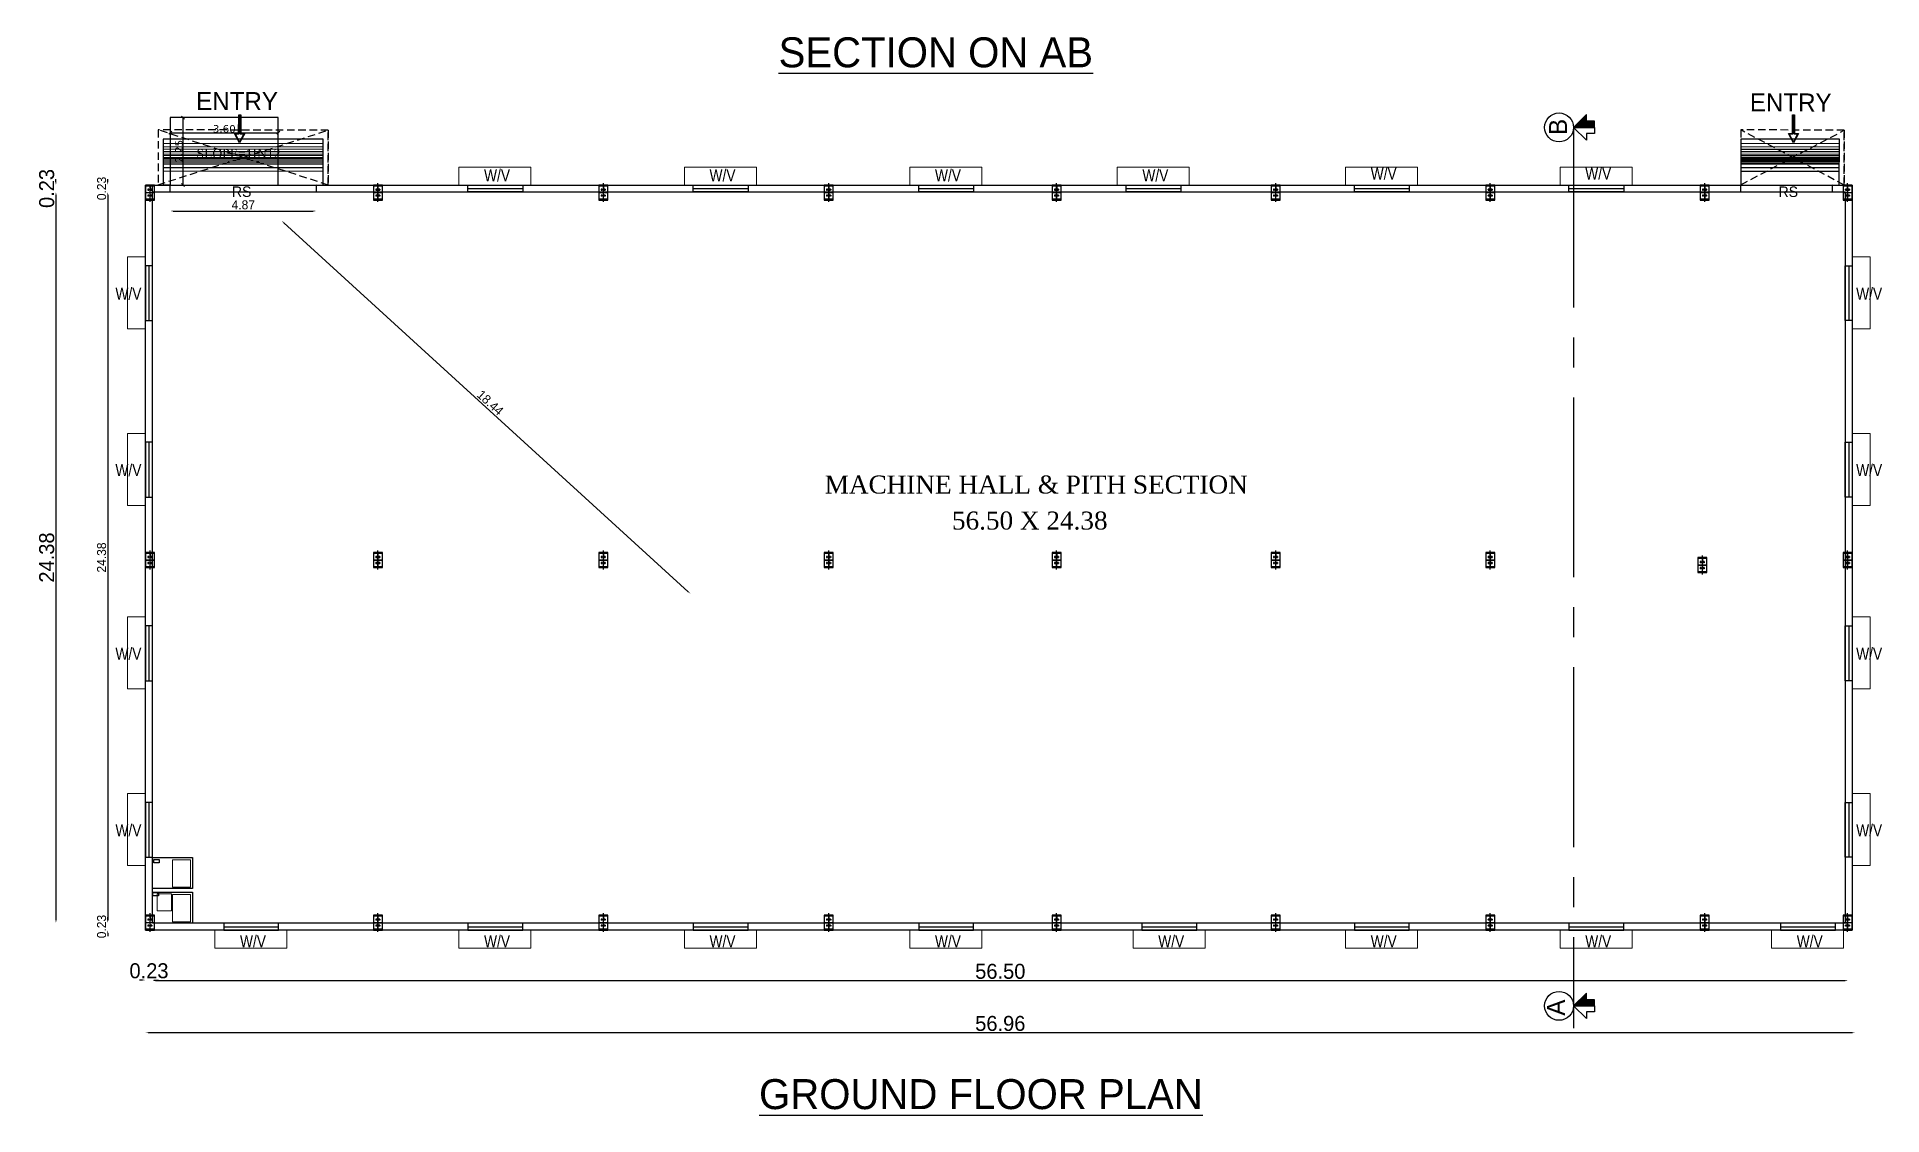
# Model space of a CAD drawing. Header units: metres. Extents: x -121582 to -58867, y 55115 to 110853.
# Drawn here: x -60605.8 to -60544.3, y 55114.7 to 55150.7 of the extents above; entities that cross this region are included whole.
import ezdxf
from ezdxf.enums import TextEntityAlignment as Align

# ---------------------------------------------------------------- set-up
doc = ezdxf.new("R2010")
doc.units = ezdxf.units.M
doc.header["$PDMODE"] = 34
for name, pattern in [('CEN', [1.75, 1.25, -0.25, 0, -0.25]), ('CENTER2', [1.125, 0.75, -0.125, 0.125, -0.125]), ('HIDDEN', [0.375, 0.25, -0.125])]:
    doc.linetypes.add(name, pattern=pattern)
doc.layers.get('DefPoints').update_dxf_attribs({"color": 200})
for name, color, linetype in [('BLK_1_DA_RAMP_1', 1, 'Continuous'), ('BLK_1_FLR_0_BLT_UP_AREA', 1, 'Continuous'), ('BLK_1_FLR_0_CARPET_AREA', 10, 'Continuous'), ('BLK_1_FLR_0_EXIT_WIDTH_DOOR', 2, 'Continuous'), ('BLK_1_FLR_0_WASH', 60, 'Continuous'), ('BLK_1_FLR_0_WATER_CLOSET', 1, 'Continuous'), ('BLK_2_FLR_0_REGULAR_ROOM', 117, 'Continuous'), ('WORKSHOP_AREA', 121, 'Continuous')]:
    doc.layers.add(name, color=color, linetype=linetype)
for name, color, linetype, lineweight in [('BLK_1_FLR_0_URINAL', 235, 'Continuous', 0), ('DIST_EXIT', 7, 'Continuous', 0), ('TOILET_VENTILATION', 6, 'Continuous', 0)]:
    doc.layers.add(name, color=color, linetype=linetype, lineweight=lineweight)
doc.styles.add('0.25', font='verdana.ttf')
doc.styles.add('ANAND', font='BKANT.TTF')
doc.styles.add('Roman', font='romans')
doc.styles.add('style1', font='swissc.ttf', dxfattribs={"height": 70})
doc.styles.add('TI', font='times.ttf')
doc.dimstyles.new('dim in', dxfattribs={"dimtxt": 0.25, "dimasz": 0.1, "dimexe": 0, "dimexo": 0, "dimgap": 0, "dimtad": 1, "dimzin": 0, "dimdsep": 46, "dimtxsty": '0.25', "dimblk": 'OBLIQUE', "dimcen": 0.05, "dimse1": 1, "dimse2": 1, "dimazin": 0, "dimtfac": 1, "dimtofl": 0, "dimtmove": 0, "dimatfit": 3, "dimldrblk": 'OBLIQUE', "dimfxl": 0, "dimtolj": 1, "dimtzin": 0, "dimlwd": -1, "dimlwe": -1, "dimarcsym": 0})
doc.dimstyles.new('V1', dxfattribs={"dimtxt": 0.3, "dimasz": 0.1, "dimexe": 0.02, "dimexo": 0.02, "dimgap": 0.05, "dimtad": 1, "dimzin": 0, "dimdsep": 46, "dimtxsty": 'ANAND', "dimcen": 0.09, "dimse1": 1, "dimse2": 1, "dimclrd": 3, "dimclre": 3, "dimclrt": 5, "dimadec": 0, "dimazin": 0, "dimtfac": 1, "dimtix": 1, "dimtofl": 0, "dimtmove": 2, "dimatfit": 0, "dimfxl": 0, "dimtolj": 1, "dimtzin": 0, "dimarcsym": 0})

msp = doc.modelspace()

# ---------------------------------------------------------------- texts
at = {"color": 4, "style": 'ANAND'}
for s, p in [('%%USECTION ON AB', (-60575.837, 55150.147)), ('%%UGROUND FLOOR PLAN', (-60574.334, 55115.41))]:
    msp.add_text(s, height=1, dxfattribs=at).set_placement(p, align=Align.MIDDLE_CENTER)
at = {"style": 'ANAND'}
for p in [(-60600.484, 55148.223, 1001.009), (-60548.712, 55148.177, 1001.009)]:
    msp.add_text('ENTRY', height=0.6014, rotation=359.89661, dxfattribs=at).set_placement(p)
at = {"linetype": 'ByBlock', "style": 'ANAND'}
for s, p in [('B', (-60554.804, 55147.393)), ('A', (-60554.876, 55118.027))]:
    msp.add_text(s, height=0.6, rotation=90, dxfattribs=at).set_placement(p)
at = {"color": 0, "linetype": 'Continuous', "lineweight": 0, "ltscale": 100, "style": 'ANAND'}
for p in [(-60599.293, 55145.327), (-60547.756, 55145.323)]:
    msp.add_text('RS', height=0.35, dxfattribs=at).set_placement(p)
at = {"char_height": 0.4, "style": 'style1'}
for insert, attachment_point in [((-60590.89, 55146.245), 1), ((-60583.377, 55146.245), 1), ((-60575.865, 55146.245), 1), ((-60568.954, 55146.245), 1), ((-60561.345, 55146.304), 1), ((-60554.197, 55146.304), 1), ((-60603.173, 55141.893), 7), ((-60544.304, 55141.893), 9), ((-60603.173, 55136.009), 7), ((-60544.304, 55136.009), 9), ((-60603.173, 55129.886), 7), ((-60544.304, 55129.886), 9), ((-60603.173, 55124.002), 7), ((-60544.304, 55124.002), 9), ((-60599.023, 55120.3), 7), ((-60590.89, 55120.3), 7), ((-60583.377, 55120.3), 7), ((-60575.865, 55120.3), 7), ((-60568.425, 55120.3), 7), ((-60561.345, 55120.3), 7), ((-60554.197, 55120.3), 7), ((-60547.149, 55120.3), 7)]:
    msp.add_mtext('W/V', dxfattribs=dict(at, insert=insert, attachment_point=attachment_point))
at = {"linetype": 'ByBlock', "insert": (-60579.538, 55135.426), "char_height": 0.6, "width": 14.62634, "attachment_point": 7, "style": 'TI'}
msp.add_mtext('MACHINE HALL & PITH SECTION', dxfattribs=at)
at = {"linetype": 'ByBlock', "insert": (-60575.299, 55134.222), "char_height": 0.6, "attachment_point": 7, "style": 'TI'}
msp.add_mtext('56.50 X 24.38', dxfattribs=at)
at = {"layer": 'BLK_1_DA_RAMP_1', "color": 1, "insert": (-60600.473, 55146.917, 1001.009), "char_height": 0.3, "attachment_point": 1, "style": 'Roman'}
msp.add_mtext_dynamic_manual_height_columns('{\\fTimes New Roman|b0|i0|c0|p18;SLOPE=1IN12}', width=0.0202, gutter_width=50, heights=[0], dxfattribs=at)

# ---------------------------------------------------------------- blocks, each defined once
blk = doc.blocks.new('*D87')
at = {"color": 3, "lineweight": -2}
for p, q in [((-60602.27, 55119.214), (-60602.37, 55119.214)), ((-60601.84, 55119.214), (-60601.74, 55119.214))]:
    blk.add_line(p, q, dxfattribs=at)
at = {"color": 3}
for points in [[(-60602.27, 55119.231), (-60602.27, 55119.197), (-60602.17, 55119.214)], [(-60601.84, 55119.231), (-60601.84, 55119.197), (-60601.94, 55119.214)]]:
    blk.add_solid(points, dxfattribs=at)
at = {"layer": 'DefPoints', "color": 0}
for p in [(-60602.17, 55121.637, 1001.009), (-60601.94, 55121.637, 1001.009), (-60602.17, 55119.214)]:
    blk.add_point(p, dxfattribs=at)
at = {"color": 5, "insert": (-60602.055, 55119.52), "char_height": 0.5, "attachment_point": 5, "style": 'ANAND'}
blk.add_mtext('\\A1;0.23', dxfattribs=at)
blk = doc.blocks.new('*D88')
at = {"color": 3, "lineweight": -2}
blk.add_line((-60601.84, 55119.194), (-60545.537, 55119.194), dxfattribs=at)
at = {"color": 3}
for points in [[(-60601.84, 55119.211), (-60601.84, 55119.177), (-60601.94, 55119.194)], [(-60545.537, 55119.211), (-60545.537, 55119.177), (-60545.437, 55119.194)]]:
    blk.add_solid(points, dxfattribs=at)
at = {"layer": 'DefPoints', "color": 0}
for p in [(-60601.94, 55121.637, 1001.009), (-60545.437, 55121.637, 1001.009), (-60545.437, 55119.194)]:
    blk.add_point(p, dxfattribs=at)
at = {"color": 5, "insert": (-60573.688, 55119.501), "char_height": 0.5, "attachment_point": 5, "style": 'ANAND'}
blk.add_mtext('\\A1;56.50', dxfattribs=at)
blk = doc.blocks.new('*D44')
at = {"color": 3, "lineweight": -2}
blk.add_line((-60545.307, 55117.455), (-60602.07, 55117.455), dxfattribs=at)
at = {"color": 3}
for points in [[(-60602.07, 55117.472), (-60602.07, 55117.439), (-60602.17, 55117.455)], [(-60545.307, 55117.472), (-60545.307, 55117.439), (-60545.207, 55117.455)]]:
    blk.add_solid(points, dxfattribs=at)
at = {"layer": 'DefPoints', "color": 0}
for p in [(-60602.17, 55121.637, 1001.009), (-60545.207, 55121.637, 1001.009), (-60602.17, 55117.455)]:
    blk.add_point(p, dxfattribs=at)
at = {"color": 5, "insert": (-60573.688, 55117.764), "char_height": 0.5, "attachment_point": 5, "style": 'ANAND'}
blk.add_mtext('\\A1;56.96', dxfattribs=at)
blk = doc.blocks.new('*D89')
at = {"color": 3, "lineweight": -2}
blk.add_line((-60605.156, 55145.392), (-60605.156, 55121.212), dxfattribs=at)
at = {"color": 3}
for points in [[(-60605.172, 55145.392), (-60605.139, 55145.392), (-60605.156, 55145.492)], [(-60605.172, 55121.212), (-60605.139, 55121.212), (-60605.156, 55121.112)]]:
    blk.add_solid(points, dxfattribs=at)
at = {"layer": 'DefPoints', "color": 0}
for p in [(-60601.346, 55145.492, 1001.009), (-60605.156, 55121.112), (-60601.346, 55121.112, 1001.009)]:
    blk.add_point(p, dxfattribs=at)
at = {"color": 5, "insert": (-60605.462, 55133.302), "char_height": 0.5, "attachment_point": 5, "rotation": 90, "style": 'ANAND'}
blk.add_mtext('\\A1;24.38', dxfattribs=at)
blk = doc.blocks.new('*D90')
at = {"color": 3, "lineweight": -2}
for p, q in [((-60605.156, 55145.822), (-60605.156, 55145.922)), ((-60605.156, 55145.392), (-60605.156, 55145.292))]:
    blk.add_line(p, q, dxfattribs=at)
at = {"color": 3}
for points in [[(-60605.172, 55145.822), (-60605.139, 55145.822), (-60605.156, 55145.722)], [(-60605.172, 55145.392), (-60605.139, 55145.392), (-60605.156, 55145.492)]]:
    blk.add_solid(points, dxfattribs=at)
at = {"layer": 'DefPoints', "color": 0}
for p in [(-60605.156, 55145.722), (-60601.346, 55145.722, 1001.009), (-60601.346, 55145.492, 1001.009)]:
    blk.add_point(p, dxfattribs=at)
at = {"color": 5, "insert": (-60605.462, 55145.607), "char_height": 0.5, "attachment_point": 5, "rotation": 90, "style": 'ANAND'}
blk.add_mtext('\\A1;0.23', dxfattribs=at)
blk = doc.blocks.new('*D94')
at = {"color": 3, "lineweight": -2}
blk.add_line((-60603.43, 55145.392), (-60603.43, 55121.212), dxfattribs=at)
at = {"color": 3}
for points in [[(-60603.446, 55145.392), (-60603.413, 55145.392), (-60603.43, 55145.492)], [(-60603.447, 55121.212), (-60603.413, 55121.212), (-60603.43, 55121.112)]]:
    blk.add_solid(points, dxfattribs=at)
at = {"layer": 'DefPoints', "color": 0}
for p in [(-60602.169, 55145.492, 1001.009), (-60603.43, 55121.112), (-60602.17, 55121.112, 1001.009)]:
    blk.add_point(p, dxfattribs=at)
at = {"color": 5, "insert": (-60603.634, 55133.302), "char_height": 0.3, "attachment_point": 5, "rotation": 89.9996, "style": 'ANAND'}
blk.add_mtext('\\A1;24.38', dxfattribs=at)
blk = doc.blocks.new('*D95')
at = {"color": 3, "lineweight": -2}
for p, q in [((-60603.43, 55145.822), (-60603.43, 55145.922)), ((-60603.43, 55145.392), (-60603.43, 55145.292))]:
    blk.add_line(p, q, dxfattribs=at)
at = {"color": 3}
for points in [[(-60603.446, 55145.822), (-60603.413, 55145.822), (-60603.43, 55145.722)], [(-60603.446, 55145.392), (-60603.413, 55145.392), (-60603.43, 55145.492)]]:
    blk.add_solid(points, dxfattribs=at)
at = {"layer": 'DefPoints', "color": 0}
for p in [(-60603.43, 55145.722), (-60601.643, 55145.722, 1001.009), (-60601.643, 55145.492, 1001.009)]:
    blk.add_point(p, dxfattribs=at)
at = {"color": 5, "insert": (-60603.633, 55145.607), "char_height": 0.3, "attachment_point": 5, "rotation": 90, "style": 'ANAND'}
blk.add_mtext('\\A1;0.23', dxfattribs=at)
blk = doc.blocks.new('*D96')
at = {"color": 3, "lineweight": -2}
for p, q in [((-60603.43, 55121.212), (-60603.43, 55121.312)), ((-60603.43, 55120.782), (-60603.43, 55120.682))]:
    blk.add_line(p, q, dxfattribs=at)
at = {"color": 3}
for points in [[(-60603.447, 55121.212), (-60603.413, 55121.212), (-60603.43, 55121.112)], [(-60603.447, 55120.782), (-60603.413, 55120.782), (-60603.43, 55120.882)]]:
    blk.add_solid(points, dxfattribs=at)
at = {"layer": 'DefPoints', "color": 0}
for p in [(-60601.346, 55121.112, 1001.009), (-60603.43, 55120.882), (-60601.346, 55120.882, 1001.009)]:
    blk.add_point(p, dxfattribs=at)
at = {"color": 5, "insert": (-60603.634, 55120.997), "char_height": 0.3, "attachment_point": 5, "rotation": 90, "style": 'ANAND'}
blk.add_mtext('\\A1;0.23', dxfattribs=at)
blk = doc.blocks.new('*D113')
at = {"layer": 'DefPoints', "color": 0}
for p in [(-60597.636, 55144.53), (-60584.013, 55132.095), (-60584.013, 55132.095)]:
    blk.add_point(p, dxfattribs=at)
at = {"layer": 'DIST_EXIT', "lineweight": -2}
blk.add_line((-60597.562, 55144.462), (-60584.087, 55132.163), dxfattribs=at)
at = {"layer": 'DIST_EXIT'}
for points in [[(-60597.551, 55144.475), (-60597.574, 55144.45), (-60597.636, 55144.53)], [(-60584.076, 55132.175), (-60584.098, 55132.15), (-60584.013, 55132.095)]]:
    blk.add_solid(points, dxfattribs=at)
at = {"layer": 'DIST_EXIT', "insert": (-60590.687, 55138.463), "char_height": 0.3, "attachment_point": 5, "rotation": 317.61091, "style": 'ANAND'}
blk.add_mtext('\\A1;18.44', dxfattribs=at)
blk = doc.blocks.new('*D114')
at = {"layer": 'BLK_1_FLR_0_EXIT_WIDTH_DOOR', "lineweight": -2}
blk.add_line((-60601.246, 55144.856), (-60596.579, 55144.856), dxfattribs=at)
at = {"layer": 'BLK_1_FLR_0_EXIT_WIDTH_DOOR'}
for points in [[(-60601.246, 55144.873), (-60601.246, 55144.839), (-60601.346, 55144.856)], [(-60596.579, 55144.873), (-60596.579, 55144.839), (-60596.479, 55144.856)]]:
    blk.add_solid(points, dxfattribs=at)
at = {"layer": 'DefPoints', "color": 0}
for p in [(-60601.346, 55145.492, 1001.009), (-60596.479, 55145.492, 1001.009), (-60596.479, 55144.856)]:
    blk.add_point(p, dxfattribs=at)
at = {"layer": 'BLK_1_FLR_0_EXIT_WIDTH_DOOR', "insert": (-60598.913, 55145.06), "char_height": 0.3, "attachment_point": 5, "style": 'ANAND'}
blk.add_mtext('\\A1;4.87', dxfattribs=at)
blk = doc.blocks.new('_Oblique')
at = {"color": 0, "linetype": 'ByBlock', "lineweight": -2}
blk.add_line((-0.5, -0.5), (0.5, 0.5), dxfattribs=at)
blk = doc.blocks.new('*D115')
at = {"layer": 'BLK_1_DA_RAMP_1', "color": 0}
blk.add_line((-60601.346, 55147.463), (-60597.746, 55147.463), dxfattribs=at)
at = {"layer": 'DefPoints', "color": 0}
for p in [(-60601.346, 55147.972), (-60597.746, 55147.972), (-60597.746, 55147.463)]:
    blk.add_point(p, dxfattribs=at)
at = {"layer": 'BLK_1_DA_RAMP_1', "color": 0, "xscale": 0.1, "yscale": 0.1, "zscale": 0.1, "rotation": 180}
blk.add_blockref('_Oblique', (-60601.346, 55147.463), dxfattribs=at)
at = {"layer": 'BLK_1_DA_RAMP_1', "color": 0, "xscale": 0.1, "yscale": 0.1, "zscale": 0.1}
blk.add_blockref('_Oblique', (-60597.746, 55147.463), dxfattribs=at)
at = {"layer": 'BLK_1_DA_RAMP_1', "color": 0, "insert": (-60599.546, 55147.593), "char_height": 0.25, "attachment_point": 5, "style": '0.25'}
blk.add_mtext('\\A1;3.60', dxfattribs=at)
blk = doc.blocks.new('*D116')
at = {"layer": 'BLK_1_DA_RAMP_1', "color": 0}
blk.add_line((-60600.925, 55147.972), (-60600.925, 55145.722), dxfattribs=at)
at = {"layer": 'DefPoints', "color": 0}
for p in [(-60601.346, 55147.972), (-60601.346, 55145.722), (-60600.925, 55145.722)]:
    blk.add_point(p, dxfattribs=at)
at = {"layer": 'BLK_1_DA_RAMP_1', "color": 0, "xscale": 0.1, "yscale": 0.1, "zscale": 0.1}
for p, rotation in [((-60600.925, 55147.972), 90), ((-60600.925, 55145.722), 270)]:
    blk.add_blockref('_Oblique', p, dxfattribs=dict(at, rotation=rotation))
at = {"layer": 'BLK_1_DA_RAMP_1', "color": 0, "insert": (-60601.055, 55146.847), "char_height": 0.25, "attachment_point": 5, "rotation": 90, "style": '0.25'}
blk.add_mtext('\\A1;2.25', dxfattribs=at)
blk = doc.blocks.new('*D91')
at = {"color": 3, "lineweight": -2}
blk.add_line((-58867.548, 55148.116), (-58867.557, 55150.926), dxfattribs=at)
at = {"color": 3}
for points in [[(-58867.54, 55150.926), (-58867.573, 55150.926), (-58867.557, 55151.026)], [(-58867.531, 55148.117), (-58867.565, 55148.116), (-58867.548, 55148.016)]]:
    blk.add_solid(points, dxfattribs=at)
at = {"layer": 'DefPoints', "color": 0}
for p in [(-58867.557, 55151.026), (-60601.356, 55145.722, 1001.009), (-60601.346, 55142.713, 1001.009)]:
    blk.add_point(p, dxfattribs=at)
at = {"color": 5, "insert": (-58867.246, 55149.522), "char_height": 0.5, "attachment_point": 5, "rotation": 270.17526, "style": 'ANAND'}
blk.add_mtext('\\A1;3.01', dxfattribs=at)

# ---------------------------------------------------------------- dimensions: what is measured, and where the dimension line sits
at = {"color": 6}
for p1, p2, distance, picture, middle in [((-60601.346, 55142.713, 1001.009), (-60601.356, 55145.722, 1001.009), -1733.807, '*D91', (-58867.246, 55149.522)), ((-60601.346, 55145.492, 1001.009), (-60601.346, 55145.722, 1001.009), 3.809, '*D90', (-60605.462, 55145.607)), ((-60601.346, 55145.492, 1001.009), (-60601.346, 55121.112, 1001.009), -3.809, '*D89', (-60605.462, 55133.302)), ((-60601.94, 55121.637, 1001.009), (-60602.17, 55121.637, 1001.009), 2.423, '*D87', (-60602.055, 55119.52)), ((-60545.207, 55121.637, 1001.009), (-60602.17, 55121.637, 1001.009), 4.182, '*D44', (-60573.688, 55117.764)), ((-60601.94, 55121.637, 1001.009), (-60545.437, 55121.637, 1001.009), -2.443, '*D88', (-60573.688, 55119.501))]:
    dim = msp.add_aligned_dim(p1=p1, p2=p2, distance=distance, dimstyle='V1', override={"dimtxt": 0.5, "dimfxl": 0.18, "dimfxlon": 1, "dimarcsym": 1}, dxfattribs=at)
    dim.commit()
    dim.dimension.update_dxf_attribs({"geometry": picture, "text_midpoint": middle})
at = {"color": 2}
for p1, p2, distance, picture, middle in [((-60601.643, 55145.492, 1001.009), (-60601.643, 55145.722, 1001.009), 1.787, '*D95', (-60603.633, 55145.607)), ((-60602.169, 55145.492, 1001.009), (-60602.17, 55121.112, 1001.009), -1.26, '*D94', (-60603.634, 55133.302)), ((-60601.346, 55121.112, 1001.009), (-60601.346, 55120.882, 1001.009), -2.084, '*D96', (-60603.634, 55120.997))]:
    dim = msp.add_aligned_dim(p1=p1, p2=p2, distance=distance, dimstyle='V1', override={"dimfxl": 0.18, "dimfxlon": 1, "dimarcsym": 1}, dxfattribs=at)
    dim.commit()
    dim.dimension.update_dxf_attribs({"geometry": picture, "text_midpoint": middle})
at = {"layer": 'BLK_1_DA_RAMP_1', "color": 2}
dim = msp.add_linear_dim(base=(-60600.925, 55145.722, 1001.009), p1=(-60601.346, 55147.972, 1001.009), p2=(-60601.346, 55145.722, 1001.009), angle=90, dimstyle='dim in', override={"dimpost": '\\X', "dimfxl": 0.25, "dimfxlon": 1, "dimarcsym": 1}, dxfattribs=at)
dim.commit()
dim.dimension.update_dxf_attribs({"geometry": '*D116', "text_midpoint": (-60601.055, 55146.847, 1001.009)})
at = {"layer": 'BLK_1_DA_RAMP_1'}
dim = msp.add_linear_dim(base=(-60597.746, 55147.463, 1001.009), p1=(-60601.346, 55147.972, 1001.009), p2=(-60597.746, 55147.972, 1001.009), angle=0, dimstyle='dim in', override={"dimpost": '\\X', "dimfxl": 0.25, "dimfxlon": 1, "dimarcsym": 1}, dxfattribs=at)
dim.commit()
dim.dimension.update_dxf_attribs({"geometry": '*D115', "text_midpoint": (-60599.546, 55147.593, 1001.009)})
at = {"layer": 'BLK_1_FLR_0_EXIT_WIDTH_DOOR', "color": 2}
dim = msp.add_aligned_dim(p1=(-60601.346, 55145.492, 1001.009), p2=(-60596.479, 55145.492, 1001.009), distance=-0.636, dimstyle='V1', override={"dimclrd": 256, "dimclrt": 256, "dimfxl": 0.18, "dimfxlon": 1, "dimarcsym": 1}, dxfattribs=at)
dim.commit()
dim.dimension.update_dxf_attribs({"geometry": '*D114', "text_midpoint": (-60598.913, 55145.06)})
at = {"layer": 'DIST_EXIT'}
dim = msp.add_aligned_dim(p1=(-60597.636, 55144.53), p2=(-60584.013, 55132.095), distance=0, dimstyle='V1', override={"dimclrd": 256, "dimclrt": 256, "dimfxl": 0.18, "dimfxlon": 1, "dimarcsym": 1}, dxfattribs=at)
dim.commit()
dim.dimension.update_dxf_attribs({"geometry": '*D113', "text_midpoint": (-60590.687, 55138.463)})

# ---------------------------------------------------------------- hatches: boundary and pattern name
at = {"lineweight": -3, "ltscale": 0.5}
h = msp.add_hatch(color=8, dxfattribs=at)
h.dxf.hatch_style = 1
h.paths.add_polyline_path([(-60553.891, 55147.846), (-60554.156, 55147.846), (-60554.156, 55148.07), (-60554.589, 55147.643), (-60553.891, 55147.643)])
h = msp.add_hatch(color=8, dxfattribs=at)
h.dxf.hatch_style = 1
h.paths.add_polyline_path([(-60553.891, 55118.556), (-60554.156, 55118.556), (-60554.156, 55118.781), (-60554.589, 55118.353), (-60553.891, 55118.353)])

# ---------------------------------------------------------------- linework, layer by layer
at = {"linetype": 'CENTER2', "ltscale": 8}
msp.add_line((-60554.589, 55147.643), (-60554.589, 55117.608), dxfattribs=at)
for p, q in [((-60601.582, 55147.121, 1001.009), (-60596.248, 55147.111, 1001.009)), ((-60601.582, 55147.009, 1001.009), (-60596.248, 55146.999, 1001.009)), ((-60601.582, 55146.924, 1001.009), (-60596.248, 55146.915, 1001.009)), ((-60601.582, 55146.845, 1001.009), (-60596.248, 55146.836, 1001.009)), ((-60549.011, 55147.005, 1001.009), (-60545.73, 55146.999, 1001.009)), ((-60549.011, 55146.921, 1001.009), (-60545.731, 55146.915, 1001.009)), ((-60549.011, 55146.841, 1001.009), (-60545.731, 55146.836, 1001.009)), ((-60549.01, 55147.117, 1001.009), (-60545.73, 55147.111, 1001.009)), ((-60601.583, 55146.644, 1001.009), (-60596.249, 55146.635, 1001.009)), ((-60601.583, 55146.616, 1001.009), (-60596.249, 55146.606, 1001.009)), ((-60601.583, 55146.569, 1001.009), (-60596.249, 55146.56, 1001.009)), ((-60601.583, 55146.527, 1001.009), (-60596.249, 55146.518, 1001.009)), ((-60601.583, 55146.471, 1001.009), (-60596.249, 55146.461, 1001.009)), ((-60601.583, 55146.429, 1001.009), (-60596.249, 55146.419, 1001.009)), ((-60601.583, 55146.312, 1001.009), (-60596.249, 55146.302, 1001.009)), ((-60601.583, 55146.19, 1001.009), (-60596.249, 55146.181, 1001.009)), ((-60601.582, 55146.761, 1001.009), (-60596.248, 55146.751, 1001.009)), ((-60601.582, 55146.714, 1001.009), (-60596.248, 55146.705, 1001.009)), ((-60549.012, 55146.425, 1001.009), (-60545.731, 55146.419, 1001.009)), ((-60549.012, 55146.308, 1001.009), (-60545.732, 55146.302, 1001.009)), ((-60549.012, 55146.187, 1001.009), (-60545.732, 55146.181, 1001.009)), ((-60549.011, 55146.757, 1001.009), (-60545.731, 55146.751, 1001.009)), ((-60549.011, 55146.71, 1001.009), (-60545.731, 55146.705, 1001.009)), ((-60549.011, 55146.64, 1001.009), (-60545.731, 55146.635, 1001.009)), ((-60549.011, 55146.612, 1001.009), (-60545.731, 55146.606, 1001.009)), ((-60549.011, 55146.565, 1001.009), (-60545.731, 55146.56, 1001.009)), ((-60549.011, 55146.523, 1001.009), (-60545.731, 55146.518, 1001.009)), ((-60549.011, 55146.467, 1001.009), (-60545.731, 55146.461, 1001.009))]:
    msp.add_line(p, q)
at = {"color": 0, "linetype": 'CEN', "lineweight": 0, "ltscale": 100}
for p, q in [((-60591.729, 55146.322, 1001.009), (-60591.729, 55145.722, 1001.009)), ((-60589.329, 55146.322, 1001.009), (-60589.329, 55145.722, 1001.009)), ((-60584.216, 55146.322, 1001.009), (-60584.216, 55145.722, 1001.009)), ((-60581.816, 55146.322, 1001.009), (-60581.816, 55145.722, 1001.009)), ((-60576.704, 55146.322, 1001.009), (-60576.704, 55145.722, 1001.009)), ((-60574.304, 55146.322, 1001.009), (-60574.304, 55145.722, 1001.009)), ((-60569.794, 55146.322, 1001.009), (-60569.794, 55145.722, 1001.009)), ((-60567.393, 55146.322, 1001.009), (-60567.393, 55145.722, 1001.009)), ((-60562.185, 55146.322, 1001.009), (-60562.185, 55145.722, 1001.009)), ((-60559.784, 55146.322, 1001.009), (-60559.784, 55145.722, 1001.009)), ((-60555.036, 55146.322, 1001.009), (-60555.036, 55145.722, 1001.009)), ((-60552.636, 55146.322, 1001.009), (-60552.636, 55145.722, 1001.009)), ((-60602.77, 55143.326, 1001.009), (-60602.169, 55143.326, 1001.009)), ((-60544.707, 55143.326, 1001.009), (-60545.307, 55143.326, 1001.009)), ((-60602.77, 55140.925, 1001.009), (-60602.169, 55140.925, 1001.009)), ((-60544.707, 55140.925, 1001.009), (-60545.307, 55140.925, 1001.009)), ((-60602.77, 55137.441, 1001.009), (-60602.169, 55137.441, 1001.009)), ((-60544.707, 55137.441, 1001.009), (-60545.307, 55137.441, 1001.009)), ((-60602.77, 55135.041, 1001.009), (-60602.169, 55135.041, 1001.009)), ((-60544.707, 55135.041, 1001.009), (-60545.307, 55135.041, 1001.009)), ((-60602.77, 55131.319, 1001.009), (-60602.169, 55131.319, 1001.009)), ((-60544.707, 55131.319, 1001.009), (-60545.307, 55131.319, 1001.009)), ((-60602.77, 55128.918, 1001.009), (-60602.169, 55128.918, 1001.009)), ((-60544.707, 55128.918, 1001.009), (-60545.307, 55128.918, 1001.009)), ((-60602.77, 55125.434, 1001.009), (-60602.169, 55125.434, 1001.009)), ((-60544.707, 55125.434, 1001.009), (-60545.307, 55125.434, 1001.009)), ((-60602.77, 55123.034, 1001.009), (-60602.169, 55123.034, 1001.009)), ((-60544.707, 55123.034, 1001.009), (-60545.307, 55123.034, 1001.009)), ((-60599.862, 55120.282, 1001.009), (-60599.862, 55120.882, 1001.009)), ((-60597.462, 55120.282, 1001.009), (-60597.462, 55120.882, 1001.009)), ((-60591.729, 55120.282, 1001.009), (-60591.729, 55120.882, 1001.009)), ((-60589.329, 55120.282, 1001.009), (-60589.329, 55120.882, 1001.009)), ((-60584.216, 55120.282, 1001.009), (-60584.216, 55120.882, 1001.009)), ((-60581.816, 55120.282, 1001.009), (-60581.816, 55120.882, 1001.009)), ((-60576.704, 55120.282, 1001.009), (-60576.704, 55120.882, 1001.009)), ((-60574.304, 55120.282, 1001.009), (-60574.304, 55120.882, 1001.009)), ((-60569.264, 55120.282, 1001.009), (-60569.264, 55120.882, 1001.009)), ((-60566.864, 55120.282, 1001.009), (-60566.864, 55120.882, 1001.009)), ((-60562.185, 55120.282, 1001.009), (-60562.185, 55120.882, 1001.009)), ((-60559.784, 55120.282, 1001.009), (-60559.784, 55120.882, 1001.009)), ((-60555.036, 55120.282, 1001.009), (-60555.036, 55120.882, 1001.009)), ((-60552.636, 55120.282, 1001.009), (-60552.636, 55120.882, 1001.009)), ((-60547.988, 55120.282, 1001.009), (-60547.988, 55120.882, 1001.009)), ((-60545.588, 55120.282, 1001.009), (-60545.588, 55120.882, 1001.009))]:
    msp.add_line(p, q, dxfattribs=at)
at = {"color": 0, "linetype": 'CENTER2'}
for p, q in [((-60601.87, 55145.722, 1001.009), (-60602.17, 55145.722, 1001.009)), ((-60601.87, 55145.722, 1001.009), (-60602.17, 55145.722, 1001.009)), ((-60602.17, 55145.722, 1001.009), (-60602.17, 55145.222, 1001.009)), ((-60601.87, 55145.722, 1001.009), (-60602.17, 55145.722, 1001.009)), ((-60601.87, 55145.722, 1001.009), (-60602.17, 55145.722, 1001.009)), ((-60602.17, 55145.722, 1001.009), (-60602.17, 55145.222, 1001.009)), ((-60602.105, 55145.572, 1001.009), (-60602.035, 55145.572, 1001.009)), ((-60602.105, 55145.572, 1001.009), (-60602.035, 55145.572, 1001.009)), ((-60602.105, 55145.572, 1001.009), (-60602.035, 55145.572, 1001.009)), ((-60602.105, 55145.572, 1001.009), (-60602.035, 55145.572, 1001.009)), ((-60602.07, 55145.534, 1001.009), (-60602.07, 55145.61, 1001.009)), ((-60602.07, 55145.534, 1001.009), (-60602.07, 55145.61, 1001.009)), ((-60602.07, 55145.534, 1001.009), (-60602.07, 55145.61, 1001.009)), ((-60602.07, 55145.534, 1001.009), (-60602.07, 55145.61, 1001.009)), ((-60602.005, 55145.572, 1001.009), (-60601.935, 55145.572, 1001.009)), ((-60602.005, 55145.572, 1001.009), (-60601.935, 55145.572, 1001.009)), ((-60602.005, 55145.572, 1001.009), (-60601.935, 55145.572, 1001.009)), ((-60602.005, 55145.572, 1001.009), (-60601.935, 55145.572, 1001.009)), ((-60601.97, 55145.534, 1001.009), (-60601.97, 55145.61, 1001.009)), ((-60601.97, 55145.534, 1001.009), (-60601.97, 55145.61, 1001.009)), ((-60601.97, 55145.534, 1001.009), (-60601.97, 55145.61, 1001.009)), ((-60601.97, 55145.534, 1001.009), (-60601.97, 55145.61, 1001.009)), ((-60601.87, 55145.222, 1001.009), (-60601.87, 55145.722, 1001.009)), ((-60601.87, 55145.222, 1001.009), (-60601.87, 55145.722, 1001.009)), ((-60594.277, 55145.722, 1001.009), (-60594.577, 55145.722, 1001.009)), ((-60594.277, 55145.722, 1001.009), (-60594.577, 55145.722, 1001.009)), ((-60594.277, 55145.722, 1001.009), (-60594.577, 55145.722, 1001.009)), ((-60594.577, 55145.722, 1001.009), (-60594.577, 55145.222, 1001.009)), ((-60594.277, 55145.722, 1001.009), (-60594.577, 55145.722, 1001.009)), ((-60594.577, 55145.722, 1001.009), (-60594.577, 55145.222, 1001.009)), ((-60594.512, 55145.572, 1001.009), (-60594.442, 55145.572, 1001.009)), ((-60594.512, 55145.572, 1001.009), (-60594.442, 55145.572, 1001.009)), ((-60594.512, 55145.572, 1001.009), (-60594.442, 55145.572, 1001.009)), ((-60594.477, 55145.534, 1001.009), (-60594.477, 55145.61, 1001.009)), ((-60594.477, 55145.534, 1001.009), (-60594.477, 55145.61, 1001.009)), ((-60594.477, 55145.534, 1001.009), (-60594.477, 55145.61, 1001.009)), ((-60594.477, 55145.534, 1001.009), (-60594.477, 55145.61, 1001.009)), ((-60594.412, 55145.572, 1001.009), (-60594.342, 55145.572, 1001.009)), ((-60594.412, 55145.572, 1001.009), (-60594.342, 55145.572, 1001.009)), ((-60594.412, 55145.572, 1001.009), (-60594.342, 55145.572, 1001.009)), ((-60594.377, 55145.534, 1001.009), (-60594.377, 55145.61, 1001.009)), ((-60594.377, 55145.534, 1001.009), (-60594.377, 55145.61, 1001.009)), ((-60594.377, 55145.534, 1001.009), (-60594.377, 55145.61, 1001.009)), ((-60594.377, 55145.534, 1001.009), (-60594.377, 55145.61, 1001.009)), ((-60594.277, 55145.222, 1001.009), (-60594.277, 55145.722, 1001.009)), ((-60594.277, 55145.222, 1001.009), (-60594.277, 55145.722, 1001.009)), ((-60586.765, 55145.722, 1001.009), (-60587.065, 55145.722, 1001.009)), ((-60586.765, 55145.722, 1001.009), (-60587.065, 55145.722, 1001.009)), ((-60587.065, 55145.722, 1001.009), (-60587.065, 55145.222, 1001.009)), ((-60587, 55145.572, 1001.009), (-60586.93, 55145.572, 1001.009)), ((-60587, 55145.572, 1001.009), (-60586.93, 55145.572, 1001.009)), ((-60586.965, 55145.534, 1001.009), (-60586.965, 55145.61, 1001.009)), ((-60586.965, 55145.534, 1001.009), (-60586.965, 55145.61, 1001.009)), ((-60586.9, 55145.572, 1001.009), (-60586.83, 55145.572, 1001.009)), ((-60586.9, 55145.572, 1001.009), (-60586.83, 55145.572, 1001.009)), ((-60586.865, 55145.534, 1001.009), (-60586.865, 55145.61, 1001.009)), ((-60586.865, 55145.534, 1001.009), (-60586.865, 55145.61, 1001.009)), ((-60586.765, 55145.222, 1001.009), (-60586.765, 55145.722, 1001.009)), ((-60579.252, 55145.722, 1001.009), (-60579.552, 55145.722, 1001.009)), ((-60579.252, 55145.722, 1001.009), (-60579.552, 55145.722, 1001.009)), ((-60579.552, 55145.722, 1001.009), (-60579.552, 55145.222, 1001.009)), ((-60579.487, 55145.572, 1001.009), (-60579.417, 55145.572, 1001.009)), ((-60579.487, 55145.572, 1001.009), (-60579.417, 55145.572, 1001.009)), ((-60579.452, 55145.534, 1001.009), (-60579.452, 55145.61, 1001.009)), ((-60579.452, 55145.534, 1001.009), (-60579.452, 55145.61, 1001.009)), ((-60579.387, 55145.572, 1001.009), (-60579.317, 55145.572, 1001.009)), ((-60579.387, 55145.572, 1001.009), (-60579.317, 55145.572, 1001.009)), ((-60579.352, 55145.534, 1001.009), (-60579.352, 55145.61, 1001.009)), ((-60579.352, 55145.534, 1001.009), (-60579.352, 55145.61, 1001.009)), ((-60579.252, 55145.222, 1001.009), (-60579.252, 55145.722, 1001.009)), ((-60571.66, 55145.722, 1001.009), (-60571.96, 55145.722, 1001.009)), ((-60571.66, 55145.722, 1001.009), (-60571.96, 55145.722, 1001.009)), ((-60571.66, 55145.722, 1001.009), (-60571.96, 55145.722, 1001.009)), ((-60571.96, 55145.722, 1001.009), (-60571.96, 55145.222, 1001.009)), ((-60571.895, 55145.572, 1001.009), (-60571.825, 55145.572, 1001.009)), ((-60571.895, 55145.572, 1001.009), (-60571.825, 55145.572, 1001.009)), ((-60571.86, 55145.534, 1001.009), (-60571.86, 55145.61, 1001.009)), ((-60571.86, 55145.534, 1001.009), (-60571.86, 55145.61, 1001.009)), ((-60571.86, 55145.534, 1001.009), (-60571.86, 55145.61, 1001.009)), ((-60571.795, 55145.572, 1001.009), (-60571.725, 55145.572, 1001.009)), ((-60571.795, 55145.572, 1001.009), (-60571.725, 55145.572, 1001.009)), ((-60571.76, 55145.534, 1001.009), (-60571.76, 55145.61, 1001.009)), ((-60571.76, 55145.534, 1001.009), (-60571.76, 55145.61, 1001.009)), ((-60571.76, 55145.534, 1001.009), (-60571.76, 55145.61, 1001.009)), ((-60571.66, 55145.222, 1001.009), (-60571.66, 55145.722, 1001.009)), ((-60564.361, 55145.722, 1001.009), (-60564.661, 55145.722, 1001.009)), ((-60564.361, 55145.722, 1001.009), (-60564.661, 55145.722, 1001.009)), ((-60564.661, 55145.722, 1001.009), (-60564.661, 55145.222, 1001.009)), ((-60564.596, 55145.572, 1001.009), (-60564.526, 55145.572, 1001.009)), ((-60564.596, 55145.572, 1001.009), (-60564.526, 55145.572, 1001.009)), ((-60564.561, 55145.534, 1001.009), (-60564.561, 55145.61, 1001.009)), ((-60564.561, 55145.534, 1001.009), (-60564.561, 55145.61, 1001.009)), ((-60564.496, 55145.572, 1001.009), (-60564.426, 55145.572, 1001.009)), ((-60564.496, 55145.572, 1001.009), (-60564.426, 55145.572, 1001.009)), ((-60564.461, 55145.534, 1001.009), (-60564.461, 55145.61, 1001.009)), ((-60564.461, 55145.534, 1001.009), (-60564.461, 55145.61, 1001.009)), ((-60564.361, 55145.222, 1001.009), (-60564.361, 55145.722, 1001.009)), ((-60557.213, 55145.722, 1001.009), (-60557.513, 55145.722, 1001.009)), ((-60557.213, 55145.722, 1001.009), (-60557.513, 55145.722, 1001.009)), ((-60557.513, 55145.722, 1001.009), (-60557.513, 55145.222, 1001.009)), ((-60557.448, 55145.572, 1001.009), (-60557.378, 55145.572, 1001.009)), ((-60557.448, 55145.572, 1001.009), (-60557.378, 55145.572, 1001.009)), ((-60557.413, 55145.534, 1001.009), (-60557.413, 55145.61, 1001.009)), ((-60557.413, 55145.534, 1001.009), (-60557.413, 55145.61, 1001.009)), ((-60557.348, 55145.572, 1001.009), (-60557.278, 55145.572, 1001.009)), ((-60557.348, 55145.572, 1001.009), (-60557.278, 55145.572, 1001.009)), ((-60557.313, 55145.534, 1001.009), (-60557.313, 55145.61, 1001.009)), ((-60557.313, 55145.534, 1001.009), (-60557.313, 55145.61, 1001.009)), ((-60557.213, 55145.222, 1001.009), (-60557.213, 55145.722, 1001.009)), ((-60550.065, 55145.722, 1001.009), (-60550.365, 55145.722, 1001.009)), ((-60550.065, 55145.722, 1001.009), (-60550.365, 55145.722, 1001.009)), ((-60550.365, 55145.722, 1001.009), (-60550.365, 55145.222, 1001.009)), ((-60550.3, 55145.572, 1001.009), (-60550.23, 55145.572, 1001.009)), ((-60550.3, 55145.572, 1001.009), (-60550.23, 55145.572, 1001.009)), ((-60550.265, 55145.534, 1001.009), (-60550.265, 55145.61, 1001.009)), ((-60550.265, 55145.534, 1001.009), (-60550.265, 55145.61, 1001.009)), ((-60550.2, 55145.572, 1001.009), (-60550.13, 55145.572, 1001.009)), ((-60550.2, 55145.572, 1001.009), (-60550.13, 55145.572, 1001.009)), ((-60550.165, 55145.534, 1001.009), (-60550.165, 55145.61, 1001.009)), ((-60550.165, 55145.534, 1001.009), (-60550.165, 55145.61, 1001.009)), ((-60550.065, 55145.222, 1001.009), (-60550.065, 55145.722, 1001.009)), ((-60545.307, 55145.722, 1001.009), (-60545.607, 55145.722, 1001.009)), ((-60545.307, 55145.722, 1001.009), (-60545.607, 55145.722, 1001.009)), ((-60545.607, 55145.722, 1001.009), (-60545.607, 55145.222, 1001.009)), ((-60545.542, 55145.572, 1001.009), (-60545.472, 55145.572, 1001.009)), ((-60545.542, 55145.572, 1001.009), (-60545.472, 55145.572, 1001.009)), ((-60545.507, 55145.534, 1001.009), (-60545.507, 55145.61, 1001.009)), ((-60545.507, 55145.534, 1001.009), (-60545.507, 55145.61, 1001.009)), ((-60545.442, 55145.572, 1001.009), (-60545.372, 55145.572, 1001.009)), ((-60545.442, 55145.572, 1001.009), (-60545.372, 55145.572, 1001.009)), ((-60545.407, 55145.534, 1001.009), (-60545.407, 55145.61, 1001.009)), ((-60545.407, 55145.534, 1001.009), (-60545.407, 55145.61, 1001.009)), ((-60545.307, 55145.222, 1001.009), (-60545.307, 55145.722, 1001.009)), ((-60602.17, 55145.222, 1001.009), (-60601.87, 55145.222, 1001.009)), ((-60602.17, 55145.222, 1001.009), (-60601.87, 55145.222, 1001.009)), ((-60602.105, 55145.372, 1001.009), (-60602.035, 55145.372, 1001.009)), ((-60602.105, 55145.372, 1001.009), (-60602.035, 55145.372, 1001.009)), ((-60602.105, 55145.372, 1001.009), (-60602.035, 55145.372, 1001.009)), ((-60602.105, 55145.372, 1001.009), (-60602.035, 55145.372, 1001.009)), ((-60602.07, 55145.334, 1001.009), (-60602.07, 55145.41, 1001.009)), ((-60602.07, 55145.334, 1001.009), (-60602.07, 55145.41, 1001.009)), ((-60602.07, 55145.334, 1001.009), (-60602.07, 55145.41, 1001.009)), ((-60602.07, 55145.334, 1001.009), (-60602.07, 55145.41, 1001.009)), ((-60602.005, 55145.372, 1001.009), (-60601.935, 55145.372, 1001.009)), ((-60602.005, 55145.372, 1001.009), (-60601.935, 55145.372, 1001.009)), ((-60602.005, 55145.372, 1001.009), (-60601.935, 55145.372, 1001.009)), ((-60602.005, 55145.372, 1001.009), (-60601.935, 55145.372, 1001.009)), ((-60601.97, 55145.334, 1001.009), (-60601.97, 55145.41, 1001.009)), ((-60601.97, 55145.334, 1001.009), (-60601.97, 55145.41, 1001.009)), ((-60601.97, 55145.334, 1001.009), (-60601.97, 55145.41, 1001.009)), ((-60601.97, 55145.334, 1001.009), (-60601.97, 55145.41, 1001.009)), ((-60594.577, 55145.222, 1001.009), (-60594.277, 55145.222, 1001.009)), ((-60594.577, 55145.222, 1001.009), (-60594.277, 55145.222, 1001.009)), ((-60594.512, 55145.372, 1001.009), (-60594.442, 55145.372, 1001.009)), ((-60594.512, 55145.372, 1001.009), (-60594.442, 55145.372, 1001.009)), ((-60594.512, 55145.372, 1001.009), (-60594.442, 55145.372, 1001.009)), ((-60594.512, 55145.372, 1001.009), (-60594.442, 55145.372, 1001.009)), ((-60594.477, 55145.334, 1001.009), (-60594.477, 55145.41, 1001.009)), ((-60594.477, 55145.334, 1001.009), (-60594.477, 55145.41, 1001.009)), ((-60594.477, 55145.334, 1001.009), (-60594.477, 55145.41, 1001.009)), ((-60594.477, 55145.334, 1001.009), (-60594.477, 55145.41, 1001.009)), ((-60594.412, 55145.372, 1001.009), (-60594.342, 55145.372, 1001.009)), ((-60594.412, 55145.372, 1001.009), (-60594.342, 55145.372, 1001.009)), ((-60594.412, 55145.372, 1001.009), (-60594.342, 55145.372, 1001.009)), ((-60594.412, 55145.372, 1001.009), (-60594.342, 55145.372, 1001.009)), ((-60594.377, 55145.334, 1001.009), (-60594.377, 55145.41, 1001.009)), ((-60594.377, 55145.334, 1001.009), (-60594.377, 55145.41, 1001.009)), ((-60594.377, 55145.334, 1001.009), (-60594.377, 55145.41, 1001.009)), ((-60594.377, 55145.334, 1001.009), (-60594.377, 55145.41, 1001.009)), ((-60587.065, 55145.222, 1001.009), (-60586.765, 55145.222, 1001.009)), ((-60587, 55145.372, 1001.009), (-60586.93, 55145.372, 1001.009)), ((-60587, 55145.372, 1001.009), (-60586.93, 55145.372, 1001.009)), ((-60586.965, 55145.334, 1001.009), (-60586.965, 55145.41, 1001.009)), ((-60586.965, 55145.334, 1001.009), (-60586.965, 55145.41, 1001.009)), ((-60586.9, 55145.372, 1001.009), (-60586.83, 55145.372, 1001.009)), ((-60586.9, 55145.372, 1001.009), (-60586.83, 55145.372, 1001.009)), ((-60586.865, 55145.334, 1001.009), (-60586.865, 55145.41, 1001.009)), ((-60586.865, 55145.334, 1001.009), (-60586.865, 55145.41, 1001.009)), ((-60579.552, 55145.222, 1001.009), (-60579.252, 55145.222, 1001.009)), ((-60579.487, 55145.372, 1001.009), (-60579.417, 55145.372, 1001.009)), ((-60579.487, 55145.372, 1001.009), (-60579.417, 55145.372, 1001.009)), ((-60579.452, 55145.334, 1001.009), (-60579.452, 55145.41, 1001.009)), ((-60579.452, 55145.334, 1001.009), (-60579.452, 55145.41, 1001.009)), ((-60579.387, 55145.372, 1001.009), (-60579.317, 55145.372, 1001.009)), ((-60579.387, 55145.372, 1001.009), (-60579.317, 55145.372, 1001.009)), ((-60579.352, 55145.334, 1001.009), (-60579.352, 55145.41, 1001.009)), ((-60579.352, 55145.334, 1001.009), (-60579.352, 55145.41, 1001.009)), ((-60571.96, 55145.222, 1001.009), (-60571.66, 55145.222, 1001.009)), ((-60571.895, 55145.372, 1001.009), (-60571.825, 55145.372, 1001.009)), ((-60571.895, 55145.372, 1001.009), (-60571.825, 55145.372, 1001.009)), ((-60571.895, 55145.372, 1001.009), (-60571.825, 55145.372, 1001.009)), ((-60571.86, 55145.334, 1001.009), (-60571.86, 55145.41, 1001.009)), ((-60571.86, 55145.334, 1001.009), (-60571.86, 55145.41, 1001.009)), ((-60571.86, 55145.334, 1001.009), (-60571.86, 55145.41, 1001.009)), ((-60571.795, 55145.372, 1001.009), (-60571.725, 55145.372, 1001.009)), ((-60571.795, 55145.372, 1001.009), (-60571.725, 55145.372, 1001.009)), ((-60571.795, 55145.372, 1001.009), (-60571.725, 55145.372, 1001.009)), ((-60571.76, 55145.334, 1001.009), (-60571.76, 55145.41, 1001.009)), ((-60571.76, 55145.334, 1001.009), (-60571.76, 55145.41, 1001.009)), ((-60571.76, 55145.334, 1001.009), (-60571.76, 55145.41, 1001.009)), ((-60564.661, 55145.222, 1001.009), (-60564.361, 55145.222, 1001.009)), ((-60564.596, 55145.372, 1001.009), (-60564.526, 55145.372, 1001.009)), ((-60564.596, 55145.372, 1001.009), (-60564.526, 55145.372, 1001.009)), ((-60564.561, 55145.334, 1001.009), (-60564.561, 55145.41, 1001.009)), ((-60564.561, 55145.334, 1001.009), (-60564.561, 55145.41, 1001.009)), ((-60564.496, 55145.372, 1001.009), (-60564.426, 55145.372, 1001.009)), ((-60564.496, 55145.372, 1001.009), (-60564.426, 55145.372, 1001.009)), ((-60564.461, 55145.334, 1001.009), (-60564.461, 55145.41, 1001.009)), ((-60564.461, 55145.334, 1001.009), (-60564.461, 55145.41, 1001.009)), ((-60557.513, 55145.222, 1001.009), (-60557.213, 55145.222, 1001.009)), ((-60557.448, 55145.372, 1001.009), (-60557.378, 55145.372, 1001.009)), ((-60557.448, 55145.372, 1001.009), (-60557.378, 55145.372, 1001.009)), ((-60557.413, 55145.334, 1001.009), (-60557.413, 55145.41, 1001.009)), ((-60557.413, 55145.334, 1001.009), (-60557.413, 55145.41, 1001.009)), ((-60557.348, 55145.372, 1001.009), (-60557.278, 55145.372, 1001.009)), ((-60557.348, 55145.372, 1001.009), (-60557.278, 55145.372, 1001.009)), ((-60557.313, 55145.334, 1001.009), (-60557.313, 55145.41, 1001.009)), ((-60557.313, 55145.334, 1001.009), (-60557.313, 55145.41, 1001.009)), ((-60550.365, 55145.222, 1001.009), (-60550.065, 55145.222, 1001.009)), ((-60550.3, 55145.372, 1001.009), (-60550.23, 55145.372, 1001.009)), ((-60550.3, 55145.372, 1001.009), (-60550.23, 55145.372, 1001.009)), ((-60550.265, 55145.334, 1001.009), (-60550.265, 55145.41, 1001.009)), ((-60550.265, 55145.334, 1001.009), (-60550.265, 55145.41, 1001.009)), ((-60550.2, 55145.372, 1001.009), (-60550.13, 55145.372, 1001.009)), ((-60550.2, 55145.372, 1001.009), (-60550.13, 55145.372, 1001.009)), ((-60550.165, 55145.334, 1001.009), (-60550.165, 55145.41, 1001.009)), ((-60550.165, 55145.334, 1001.009), (-60550.165, 55145.41, 1001.009)), ((-60545.607, 55145.222, 1001.009), (-60545.307, 55145.222, 1001.009)), ((-60545.542, 55145.372, 1001.009), (-60545.472, 55145.372, 1001.009)), ((-60545.542, 55145.372, 1001.009), (-60545.472, 55145.372, 1001.009)), ((-60545.507, 55145.334, 1001.009), (-60545.507, 55145.41, 1001.009)), ((-60545.507, 55145.334, 1001.009), (-60545.507, 55145.41, 1001.009)), ((-60545.442, 55145.372, 1001.009), (-60545.372, 55145.372, 1001.009)), ((-60545.442, 55145.372, 1001.009), (-60545.372, 55145.372, 1001.009)), ((-60545.407, 55145.334, 1001.009), (-60545.407, 55145.41, 1001.009)), ((-60545.407, 55145.334, 1001.009), (-60545.407, 55145.41, 1001.009)), ((-60601.87, 55133.47, 1001.009), (-60602.17, 55133.47, 1001.009)), ((-60601.87, 55133.47, 1001.009), (-60602.17, 55133.47, 1001.009)), ((-60602.17, 55133.47, 1001.009), (-60602.17, 55132.97, 1001.009)), ((-60601.87, 55133.47, 1001.009), (-60602.17, 55133.47, 1001.009)), ((-60601.87, 55133.47, 1001.009), (-60602.17, 55133.47, 1001.009)), ((-60602.17, 55133.47, 1001.009), (-60602.17, 55132.97, 1001.009)), ((-60602.105, 55133.32, 1001.009), (-60602.035, 55133.32, 1001.009)), ((-60602.105, 55133.32, 1001.009), (-60602.035, 55133.32, 1001.009)), ((-60602.105, 55133.32, 1001.009), (-60602.035, 55133.32, 1001.009)), ((-60602.105, 55133.32, 1001.009), (-60602.035, 55133.32, 1001.009)), ((-60602.07, 55133.282, 1001.009), (-60602.07, 55133.358, 1001.009)), ((-60602.07, 55133.282, 1001.009), (-60602.07, 55133.358, 1001.009)), ((-60602.07, 55133.282, 1001.009), (-60602.07, 55133.358, 1001.009)), ((-60602.07, 55133.282, 1001.009), (-60602.07, 55133.358, 1001.009)), ((-60602.005, 55133.32, 1001.009), (-60601.935, 55133.32, 1001.009)), ((-60602.005, 55133.32, 1001.009), (-60601.935, 55133.32, 1001.009)), ((-60602.005, 55133.32, 1001.009), (-60601.935, 55133.32, 1001.009)), ((-60602.005, 55133.32, 1001.009), (-60601.935, 55133.32, 1001.009)), ((-60601.97, 55133.282, 1001.009), (-60601.97, 55133.358, 1001.009)), ((-60601.97, 55133.282, 1001.009), (-60601.97, 55133.358, 1001.009)), ((-60601.97, 55133.282, 1001.009), (-60601.97, 55133.358, 1001.009)), ((-60601.97, 55133.282, 1001.009), (-60601.97, 55133.358, 1001.009)), ((-60601.87, 55132.97, 1001.009), (-60601.87, 55133.47, 1001.009)), ((-60601.87, 55132.97, 1001.009), (-60601.87, 55133.47, 1001.009)), ((-60594.277, 55133.47, 1001.009), (-60594.577, 55133.47, 1001.009)), ((-60594.277, 55133.47, 1001.009), (-60594.577, 55133.47, 1001.009)), ((-60594.277, 55133.47, 1001.009), (-60594.577, 55133.47, 1001.009)), ((-60594.577, 55133.47, 1001.009), (-60594.577, 55132.97, 1001.009)), ((-60594.277, 55133.47, 1001.009), (-60594.577, 55133.47, 1001.009)), ((-60594.577, 55133.47, 1001.009), (-60594.577, 55132.97, 1001.009)), ((-60594.512, 55133.32, 1001.009), (-60594.442, 55133.32, 1001.009)), ((-60594.512, 55133.32, 1001.009), (-60594.442, 55133.32, 1001.009)), ((-60594.512, 55133.32, 1001.009), (-60594.442, 55133.32, 1001.009)), ((-60594.477, 55133.282, 1001.009), (-60594.477, 55133.358, 1001.009)), ((-60594.477, 55133.282, 1001.009), (-60594.477, 55133.358, 1001.009)), ((-60594.477, 55133.282, 1001.009), (-60594.477, 55133.358, 1001.009)), ((-60594.477, 55133.282, 1001.009), (-60594.477, 55133.358, 1001.009)), ((-60594.412, 55133.32, 1001.009), (-60594.342, 55133.32, 1001.009)), ((-60594.412, 55133.32, 1001.009), (-60594.342, 55133.32, 1001.009)), ((-60594.412, 55133.32, 1001.009), (-60594.342, 55133.32, 1001.009)), ((-60594.377, 55133.282, 1001.009), (-60594.377, 55133.358, 1001.009)), ((-60594.377, 55133.282, 1001.009), (-60594.377, 55133.358, 1001.009)), ((-60594.377, 55133.282, 1001.009), (-60594.377, 55133.358, 1001.009)), ((-60594.377, 55133.282, 1001.009), (-60594.377, 55133.358, 1001.009)), ((-60594.277, 55132.97, 1001.009), (-60594.277, 55133.47, 1001.009)), ((-60594.277, 55132.97, 1001.009), (-60594.277, 55133.47, 1001.009)), ((-60586.765, 55133.47, 1001.009), (-60587.065, 55133.47, 1001.009)), ((-60586.765, 55133.47, 1001.009), (-60587.065, 55133.47, 1001.009)), ((-60587.065, 55133.47, 1001.009), (-60587.065, 55132.97, 1001.009)), ((-60587, 55133.32, 1001.009), (-60586.93, 55133.32, 1001.009)), ((-60587, 55133.32, 1001.009), (-60586.93, 55133.32, 1001.009)), ((-60586.965, 55133.282, 1001.009), (-60586.965, 55133.358, 1001.009)), ((-60586.965, 55133.282, 1001.009), (-60586.965, 55133.358, 1001.009)), ((-60586.9, 55133.32, 1001.009), (-60586.83, 55133.32, 1001.009)), ((-60586.9, 55133.32, 1001.009), (-60586.83, 55133.32, 1001.009)), ((-60586.865, 55133.282, 1001.009), (-60586.865, 55133.358, 1001.009)), ((-60586.865, 55133.282, 1001.009), (-60586.865, 55133.358, 1001.009)), ((-60586.765, 55132.97, 1001.009), (-60586.765, 55133.47, 1001.009)), ((-60579.252, 55133.47, 1001.009), (-60579.552, 55133.47, 1001.009)), ((-60579.252, 55133.47, 1001.009), (-60579.552, 55133.47, 1001.009)), ((-60579.552, 55133.47, 1001.009), (-60579.552, 55132.97, 1001.009)), ((-60579.487, 55133.32, 1001.009), (-60579.417, 55133.32, 1001.009)), ((-60579.487, 55133.32, 1001.009), (-60579.417, 55133.32, 1001.009)), ((-60579.452, 55133.282, 1001.009), (-60579.452, 55133.358, 1001.009)), ((-60579.452, 55133.282, 1001.009), (-60579.452, 55133.358, 1001.009)), ((-60579.387, 55133.32, 1001.009), (-60579.317, 55133.32, 1001.009)), ((-60579.387, 55133.32, 1001.009), (-60579.317, 55133.32, 1001.009)), ((-60579.352, 55133.282, 1001.009), (-60579.352, 55133.358, 1001.009)), ((-60579.352, 55133.282, 1001.009), (-60579.352, 55133.358, 1001.009)), ((-60579.252, 55132.97, 1001.009), (-60579.252, 55133.47, 1001.009)), ((-60571.66, 55133.47, 1001.009), (-60571.96, 55133.47, 1001.009)), ((-60571.66, 55133.47, 1001.009), (-60571.96, 55133.47, 1001.009)), ((-60571.66, 55133.47, 1001.009), (-60571.96, 55133.47, 1001.009)), ((-60571.96, 55133.47, 1001.009), (-60571.96, 55132.97, 1001.009)), ((-60571.895, 55133.32, 1001.009), (-60571.825, 55133.32, 1001.009)), ((-60571.895, 55133.32, 1001.009), (-60571.825, 55133.32, 1001.009)), ((-60571.86, 55133.282, 1001.009), (-60571.86, 55133.358, 1001.009)), ((-60571.86, 55133.282, 1001.009), (-60571.86, 55133.358, 1001.009)), ((-60571.86, 55133.282, 1001.009), (-60571.86, 55133.358, 1001.009)), ((-60571.795, 55133.32, 1001.009), (-60571.725, 55133.32, 1001.009)), ((-60571.795, 55133.32, 1001.009), (-60571.725, 55133.32, 1001.009)), ((-60571.76, 55133.282, 1001.009), (-60571.76, 55133.358, 1001.009)), ((-60571.76, 55133.282, 1001.009), (-60571.76, 55133.358, 1001.009)), ((-60571.76, 55133.282, 1001.009), (-60571.76, 55133.358, 1001.009)), ((-60571.66, 55132.97, 1001.009), (-60571.66, 55133.47, 1001.009)), ((-60564.361, 55133.47, 1001.009), (-60564.661, 55133.47, 1001.009)), ((-60564.361, 55133.47, 1001.009), (-60564.661, 55133.47, 1001.009)), ((-60564.661, 55133.47, 1001.009), (-60564.661, 55132.97, 1001.009)), ((-60564.596, 55133.32, 1001.009), (-60564.526, 55133.32, 1001.009)), ((-60564.596, 55133.32, 1001.009), (-60564.526, 55133.32, 1001.009)), ((-60564.561, 55133.282, 1001.009), (-60564.561, 55133.358, 1001.009)), ((-60564.561, 55133.282, 1001.009), (-60564.561, 55133.358, 1001.009)), ((-60564.496, 55133.32, 1001.009), (-60564.426, 55133.32, 1001.009)), ((-60564.496, 55133.32, 1001.009), (-60564.426, 55133.32, 1001.009)), ((-60564.461, 55133.282, 1001.009), (-60564.461, 55133.358, 1001.009)), ((-60564.461, 55133.282, 1001.009), (-60564.461, 55133.358, 1001.009)), ((-60564.361, 55132.97, 1001.009), (-60564.361, 55133.47, 1001.009)), ((-60557.213, 55133.47, 1001.009), (-60557.513, 55133.47, 1001.009)), ((-60557.213, 55133.47, 1001.009), (-60557.513, 55133.47, 1001.009)), ((-60557.513, 55133.47, 1001.009), (-60557.513, 55132.97, 1001.009)), ((-60557.448, 55133.32, 1001.009), (-60557.378, 55133.32, 1001.009)), ((-60557.448, 55133.32, 1001.009), (-60557.378, 55133.32, 1001.009)), ((-60557.413, 55133.282, 1001.009), (-60557.413, 55133.358, 1001.009)), ((-60557.413, 55133.282, 1001.009), (-60557.413, 55133.358, 1001.009)), ((-60557.348, 55133.32, 1001.009), (-60557.278, 55133.32, 1001.009)), ((-60557.348, 55133.32, 1001.009), (-60557.278, 55133.32, 1001.009)), ((-60557.313, 55133.282, 1001.009), (-60557.313, 55133.358, 1001.009)), ((-60557.313, 55133.282, 1001.009), (-60557.313, 55133.358, 1001.009)), ((-60557.213, 55132.97, 1001.009), (-60557.213, 55133.47, 1001.009)), ((-60550.145, 55133.302, 1001.009), (-60550.445, 55133.302, 1001.009)), ((-60550.145, 55133.302, 1001.009), (-60550.445, 55133.302, 1001.009)), ((-60550.445, 55133.302, 1001.009), (-60550.445, 55132.802, 1001.009)), ((-60550.145, 55132.802, 1001.009), (-60550.145, 55133.302, 1001.009)), ((-60545.307, 55133.47, 1001.009), (-60545.607, 55133.47, 1001.009)), ((-60545.307, 55133.47, 1001.009), (-60545.607, 55133.47, 1001.009)), ((-60545.607, 55133.47, 1001.009), (-60545.607, 55132.97, 1001.009)), ((-60545.542, 55133.32, 1001.009), (-60545.472, 55133.32, 1001.009)), ((-60545.542, 55133.32, 1001.009), (-60545.472, 55133.32, 1001.009)), ((-60545.507, 55133.282, 1001.009), (-60545.507, 55133.358, 1001.009)), ((-60545.507, 55133.282, 1001.009), (-60545.507, 55133.358, 1001.009)), ((-60545.442, 55133.32, 1001.009), (-60545.372, 55133.32, 1001.009)), ((-60545.442, 55133.32, 1001.009), (-60545.372, 55133.32, 1001.009)), ((-60545.407, 55133.282, 1001.009), (-60545.407, 55133.358, 1001.009)), ((-60545.407, 55133.282, 1001.009), (-60545.407, 55133.358, 1001.009)), ((-60545.307, 55132.97, 1001.009), (-60545.307, 55133.47, 1001.009)), ((-60602.17, 55132.97, 1001.009), (-60601.87, 55132.97, 1001.009)), ((-60602.17, 55132.97, 1001.009), (-60601.87, 55132.97, 1001.009)), ((-60602.105, 55133.12, 1001.009), (-60602.035, 55133.12, 1001.009)), ((-60602.105, 55133.12, 1001.009), (-60602.035, 55133.12, 1001.009)), ((-60602.105, 55133.12, 1001.009), (-60602.035, 55133.12, 1001.009)), ((-60602.105, 55133.12, 1001.009), (-60602.035, 55133.12, 1001.009)), ((-60602.07, 55133.082, 1001.009), (-60602.07, 55133.158, 1001.009)), ((-60602.07, 55133.082, 1001.009), (-60602.07, 55133.158, 1001.009)), ((-60602.07, 55133.082, 1001.009), (-60602.07, 55133.158, 1001.009)), ((-60602.07, 55133.082, 1001.009), (-60602.07, 55133.158, 1001.009)), ((-60602.005, 55133.12, 1001.009), (-60601.935, 55133.12, 1001.009)), ((-60602.005, 55133.12, 1001.009), (-60601.935, 55133.12, 1001.009)), ((-60602.005, 55133.12, 1001.009), (-60601.935, 55133.12, 1001.009)), ((-60602.005, 55133.12, 1001.009), (-60601.935, 55133.12, 1001.009)), ((-60601.97, 55133.082, 1001.009), (-60601.97, 55133.158, 1001.009)), ((-60601.97, 55133.082, 1001.009), (-60601.97, 55133.158, 1001.009)), ((-60601.97, 55133.082, 1001.009), (-60601.97, 55133.158, 1001.009)), ((-60601.97, 55133.082, 1001.009), (-60601.97, 55133.158, 1001.009)), ((-60594.577, 55132.97, 1001.009), (-60594.277, 55132.97, 1001.009)), ((-60594.577, 55132.97, 1001.009), (-60594.277, 55132.97, 1001.009)), ((-60594.512, 55133.12, 1001.009), (-60594.442, 55133.12, 1001.009)), ((-60594.512, 55133.12, 1001.009), (-60594.442, 55133.12, 1001.009)), ((-60594.512, 55133.12, 1001.009), (-60594.442, 55133.12, 1001.009)), ((-60594.512, 55133.12, 1001.009), (-60594.442, 55133.12, 1001.009)), ((-60594.477, 55133.082, 1001.009), (-60594.477, 55133.158, 1001.009)), ((-60594.477, 55133.082, 1001.009), (-60594.477, 55133.158, 1001.009)), ((-60594.477, 55133.082, 1001.009), (-60594.477, 55133.158, 1001.009)), ((-60594.477, 55133.082, 1001.009), (-60594.477, 55133.158, 1001.009)), ((-60594.412, 55133.12, 1001.009), (-60594.342, 55133.12, 1001.009)), ((-60594.412, 55133.12, 1001.009), (-60594.342, 55133.12, 1001.009)), ((-60594.412, 55133.12, 1001.009), (-60594.342, 55133.12, 1001.009)), ((-60594.412, 55133.12, 1001.009), (-60594.342, 55133.12, 1001.009)), ((-60594.377, 55133.082, 1001.009), (-60594.377, 55133.158, 1001.009)), ((-60594.377, 55133.082, 1001.009), (-60594.377, 55133.158, 1001.009)), ((-60594.377, 55133.082, 1001.009), (-60594.377, 55133.158, 1001.009)), ((-60594.377, 55133.082, 1001.009), (-60594.377, 55133.158, 1001.009)), ((-60587.065, 55132.97, 1001.009), (-60586.765, 55132.97, 1001.009)), ((-60587, 55133.12, 1001.009), (-60586.93, 55133.12, 1001.009)), ((-60587, 55133.12, 1001.009), (-60586.93, 55133.12, 1001.009)), ((-60586.965, 55133.082, 1001.009), (-60586.965, 55133.158, 1001.009)), ((-60586.965, 55133.082, 1001.009), (-60586.965, 55133.158, 1001.009)), ((-60586.9, 55133.12, 1001.009), (-60586.83, 55133.12, 1001.009)), ((-60586.9, 55133.12, 1001.009), (-60586.83, 55133.12, 1001.009)), ((-60586.865, 55133.082, 1001.009), (-60586.865, 55133.158, 1001.009)), ((-60586.865, 55133.082, 1001.009), (-60586.865, 55133.158, 1001.009)), ((-60579.552, 55132.97, 1001.009), (-60579.252, 55132.97, 1001.009)), ((-60579.487, 55133.12, 1001.009), (-60579.417, 55133.12, 1001.009)), ((-60579.487, 55133.12, 1001.009), (-60579.417, 55133.12, 1001.009)), ((-60579.452, 55133.082, 1001.009), (-60579.452, 55133.158, 1001.009)), ((-60579.452, 55133.082, 1001.009), (-60579.452, 55133.158, 1001.009)), ((-60579.387, 55133.12, 1001.009), (-60579.317, 55133.12, 1001.009)), ((-60579.387, 55133.12, 1001.009), (-60579.317, 55133.12, 1001.009)), ((-60579.352, 55133.082, 1001.009), (-60579.352, 55133.158, 1001.009)), ((-60579.352, 55133.082, 1001.009), (-60579.352, 55133.158, 1001.009)), ((-60571.96, 55132.97, 1001.009), (-60571.66, 55132.97, 1001.009)), ((-60571.895, 55133.12, 1001.009), (-60571.825, 55133.12, 1001.009)), ((-60571.895, 55133.12, 1001.009), (-60571.825, 55133.12, 1001.009)), ((-60571.895, 55133.12, 1001.009), (-60571.825, 55133.12, 1001.009)), ((-60571.86, 55133.082, 1001.009), (-60571.86, 55133.158, 1001.009)), ((-60571.86, 55133.082, 1001.009), (-60571.86, 55133.158, 1001.009)), ((-60571.86, 55133.082, 1001.009), (-60571.86, 55133.158, 1001.009)), ((-60571.795, 55133.12, 1001.009), (-60571.725, 55133.12, 1001.009)), ((-60571.795, 55133.12, 1001.009), (-60571.725, 55133.12, 1001.009)), ((-60571.795, 55133.12, 1001.009), (-60571.725, 55133.12, 1001.009)), ((-60571.76, 55133.082, 1001.009), (-60571.76, 55133.158, 1001.009)), ((-60571.76, 55133.082, 1001.009), (-60571.76, 55133.158, 1001.009)), ((-60571.76, 55133.082, 1001.009), (-60571.76, 55133.158, 1001.009)), ((-60564.661, 55132.97, 1001.009), (-60564.361, 55132.97, 1001.009)), ((-60564.596, 55133.12, 1001.009), (-60564.526, 55133.12, 1001.009)), ((-60564.596, 55133.12, 1001.009), (-60564.526, 55133.12, 1001.009)), ((-60564.561, 55133.082, 1001.009), (-60564.561, 55133.158, 1001.009)), ((-60564.561, 55133.082, 1001.009), (-60564.561, 55133.158, 1001.009)), ((-60564.496, 55133.12, 1001.009), (-60564.426, 55133.12, 1001.009)), ((-60564.496, 55133.12, 1001.009), (-60564.426, 55133.12, 1001.009)), ((-60564.461, 55133.082, 1001.009), (-60564.461, 55133.158, 1001.009)), ((-60564.461, 55133.082, 1001.009), (-60564.461, 55133.158, 1001.009)), ((-60557.513, 55132.97, 1001.009), (-60557.213, 55132.97, 1001.009)), ((-60557.448, 55133.12, 1001.009), (-60557.378, 55133.12, 1001.009)), ((-60557.448, 55133.12, 1001.009), (-60557.378, 55133.12, 1001.009)), ((-60557.413, 55133.082, 1001.009), (-60557.413, 55133.158, 1001.009)), ((-60557.413, 55133.082, 1001.009), (-60557.413, 55133.158, 1001.009)), ((-60557.348, 55133.12, 1001.009), (-60557.278, 55133.12, 1001.009)), ((-60557.348, 55133.12, 1001.009), (-60557.278, 55133.12, 1001.009)), ((-60557.313, 55133.082, 1001.009), (-60557.313, 55133.158, 1001.009)), ((-60557.313, 55133.082, 1001.009), (-60557.313, 55133.158, 1001.009)), ((-60550.445, 55132.802, 1001.009), (-60550.145, 55132.802, 1001.009)), ((-60550.38, 55133.152, 1001.009), (-60550.31, 55133.152, 1001.009)), ((-60550.38, 55133.152, 1001.009), (-60550.31, 55133.152, 1001.009)), ((-60550.38, 55132.952, 1001.009), (-60550.31, 55132.952, 1001.009)), ((-60550.38, 55132.952, 1001.009), (-60550.31, 55132.952, 1001.009)), ((-60550.345, 55133.114, 1001.009), (-60550.345, 55133.19, 1001.009)), ((-60550.345, 55133.114, 1001.009), (-60550.345, 55133.19, 1001.009)), ((-60550.345, 55132.914, 1001.009), (-60550.345, 55132.99, 1001.009)), ((-60550.345, 55132.914, 1001.009), (-60550.345, 55132.99, 1001.009)), ((-60550.28, 55133.152, 1001.009), (-60550.21, 55133.152, 1001.009)), ((-60550.28, 55133.152, 1001.009), (-60550.21, 55133.152, 1001.009)), ((-60550.28, 55132.952, 1001.009), (-60550.21, 55132.952, 1001.009)), ((-60550.28, 55132.952, 1001.009), (-60550.21, 55132.952, 1001.009)), ((-60550.245, 55133.114, 1001.009), (-60550.245, 55133.19, 1001.009)), ((-60550.245, 55133.114, 1001.009), (-60550.245, 55133.19, 1001.009)), ((-60550.245, 55132.914, 1001.009), (-60550.245, 55132.99, 1001.009)), ((-60550.245, 55132.914, 1001.009), (-60550.245, 55132.99, 1001.009)), ((-60545.607, 55132.97, 1001.009), (-60545.307, 55132.97, 1001.009)), ((-60545.542, 55133.12, 1001.009), (-60545.472, 55133.12, 1001.009)), ((-60545.542, 55133.12, 1001.009), (-60545.472, 55133.12, 1001.009)), ((-60545.507, 55133.082, 1001.009), (-60545.507, 55133.158, 1001.009)), ((-60545.507, 55133.082, 1001.009), (-60545.507, 55133.158, 1001.009)), ((-60545.442, 55133.12, 1001.009), (-60545.372, 55133.12, 1001.009)), ((-60545.442, 55133.12, 1001.009), (-60545.372, 55133.12, 1001.009)), ((-60545.407, 55133.082, 1001.009), (-60545.407, 55133.158, 1001.009)), ((-60545.407, 55133.082, 1001.009), (-60545.407, 55133.158, 1001.009)), ((-60601.87, 55121.382, 1001.009), (-60602.17, 55121.382, 1001.009)), ((-60601.87, 55121.382, 1001.009), (-60602.17, 55121.382, 1001.009)), ((-60602.17, 55121.382, 1001.009), (-60602.17, 55120.882, 1001.009)), ((-60601.87, 55121.382, 1001.009), (-60602.17, 55121.382, 1001.009)), ((-60601.87, 55121.382, 1001.009), (-60602.17, 55121.382, 1001.009)), ((-60602.17, 55121.382, 1001.009), (-60602.17, 55120.882, 1001.009)), ((-60602.105, 55121.232, 1001.009), (-60602.035, 55121.232, 1001.009)), ((-60602.105, 55121.232, 1001.009), (-60602.035, 55121.232, 1001.009)), ((-60602.105, 55121.232, 1001.009), (-60602.035, 55121.232, 1001.009)), ((-60602.105, 55121.232, 1001.009), (-60602.035, 55121.232, 1001.009)), ((-60602.105, 55121.032, 1001.009), (-60602.035, 55121.032, 1001.009)), ((-60602.105, 55121.032, 1001.009), (-60602.035, 55121.032, 1001.009)), ((-60602.105, 55121.032, 1001.009), (-60602.035, 55121.032, 1001.009)), ((-60602.105, 55121.032, 1001.009), (-60602.035, 55121.032, 1001.009)), ((-60602.07, 55121.194, 1001.009), (-60602.07, 55121.27, 1001.009)), ((-60602.07, 55121.194, 1001.009), (-60602.07, 55121.27, 1001.009)), ((-60602.07, 55121.194, 1001.009), (-60602.07, 55121.27, 1001.009)), ((-60602.07, 55121.194, 1001.009), (-60602.07, 55121.27, 1001.009)), ((-60602.07, 55120.994, 1001.009), (-60602.07, 55121.07, 1001.009)), ((-60602.07, 55120.994, 1001.009), (-60602.07, 55121.07, 1001.009)), ((-60602.07, 55120.994, 1001.009), (-60602.07, 55121.07, 1001.009)), ((-60602.07, 55120.994, 1001.009), (-60602.07, 55121.07, 1001.009)), ((-60602.005, 55121.232, 1001.009), (-60601.935, 55121.232, 1001.009)), ((-60602.005, 55121.232, 1001.009), (-60601.935, 55121.232, 1001.009)), ((-60602.005, 55121.232, 1001.009), (-60601.935, 55121.232, 1001.009)), ((-60602.005, 55121.232, 1001.009), (-60601.935, 55121.232, 1001.009)), ((-60602.005, 55121.032, 1001.009), (-60601.935, 55121.032, 1001.009)), ((-60602.005, 55121.032, 1001.009), (-60601.935, 55121.032, 1001.009)), ((-60602.005, 55121.032, 1001.009), (-60601.935, 55121.032, 1001.009)), ((-60602.005, 55121.032, 1001.009), (-60601.935, 55121.032, 1001.009)), ((-60601.97, 55121.194, 1001.009), (-60601.97, 55121.27, 1001.009)), ((-60601.97, 55121.194, 1001.009), (-60601.97, 55121.27, 1001.009)), ((-60601.97, 55121.194, 1001.009), (-60601.97, 55121.27, 1001.009)), ((-60601.97, 55121.194, 1001.009), (-60601.97, 55121.27, 1001.009)), ((-60601.97, 55120.994, 1001.009), (-60601.97, 55121.07, 1001.009)), ((-60601.97, 55120.994, 1001.009), (-60601.97, 55121.07, 1001.009)), ((-60601.97, 55120.994, 1001.009), (-60601.97, 55121.07, 1001.009)), ((-60601.97, 55120.994, 1001.009), (-60601.97, 55121.07, 1001.009)), ((-60601.87, 55120.882, 1001.009), (-60601.87, 55121.382, 1001.009)), ((-60601.87, 55120.882, 1001.009), (-60601.87, 55121.382, 1001.009)), ((-60594.277, 55121.382, 1001.009), (-60594.577, 55121.382, 1001.009)), ((-60594.277, 55121.382, 1001.009), (-60594.577, 55121.382, 1001.009)), ((-60594.277, 55121.382, 1001.009), (-60594.577, 55121.382, 1001.009)), ((-60594.577, 55121.382, 1001.009), (-60594.577, 55120.882, 1001.009)), ((-60594.277, 55121.382, 1001.009), (-60594.577, 55121.382, 1001.009)), ((-60594.577, 55121.382, 1001.009), (-60594.577, 55120.882, 1001.009)), ((-60594.512, 55121.232, 1001.009), (-60594.442, 55121.232, 1001.009)), ((-60594.512, 55121.232, 1001.009), (-60594.442, 55121.232, 1001.009)), ((-60594.512, 55121.232, 1001.009), (-60594.442, 55121.232, 1001.009)), ((-60594.512, 55121.032, 1001.009), (-60594.442, 55121.032, 1001.009)), ((-60594.512, 55121.032, 1001.009), (-60594.442, 55121.032, 1001.009)), ((-60594.512, 55121.032, 1001.009), (-60594.442, 55121.032, 1001.009)), ((-60594.512, 55121.032, 1001.009), (-60594.442, 55121.032, 1001.009)), ((-60594.477, 55121.194, 1001.009), (-60594.477, 55121.27, 1001.009)), ((-60594.477, 55121.194, 1001.009), (-60594.477, 55121.27, 1001.009)), ((-60594.477, 55121.194, 1001.009), (-60594.477, 55121.27, 1001.009)), ((-60594.477, 55121.194, 1001.009), (-60594.477, 55121.27, 1001.009)), ((-60594.477, 55120.994, 1001.009), (-60594.477, 55121.07, 1001.009)), ((-60594.477, 55120.994, 1001.009), (-60594.477, 55121.07, 1001.009)), ((-60594.477, 55120.994, 1001.009), (-60594.477, 55121.07, 1001.009)), ((-60594.477, 55120.994, 1001.009), (-60594.477, 55121.07, 1001.009)), ((-60594.412, 55121.232, 1001.009), (-60594.342, 55121.232, 1001.009)), ((-60594.412, 55121.232, 1001.009), (-60594.342, 55121.232, 1001.009)), ((-60594.412, 55121.232, 1001.009), (-60594.342, 55121.232, 1001.009)), ((-60594.412, 55121.032, 1001.009), (-60594.342, 55121.032, 1001.009)), ((-60594.412, 55121.032, 1001.009), (-60594.342, 55121.032, 1001.009)), ((-60594.412, 55121.032, 1001.009), (-60594.342, 55121.032, 1001.009)), ((-60594.412, 55121.032, 1001.009), (-60594.342, 55121.032, 1001.009)), ((-60594.377, 55121.194, 1001.009), (-60594.377, 55121.27, 1001.009)), ((-60594.377, 55121.194, 1001.009), (-60594.377, 55121.27, 1001.009)), ((-60594.377, 55121.194, 1001.009), (-60594.377, 55121.27, 1001.009)), ((-60594.377, 55121.194, 1001.009), (-60594.377, 55121.27, 1001.009)), ((-60594.377, 55120.994, 1001.009), (-60594.377, 55121.07, 1001.009)), ((-60594.377, 55120.994, 1001.009), (-60594.377, 55121.07, 1001.009)), ((-60594.377, 55120.994, 1001.009), (-60594.377, 55121.07, 1001.009)), ((-60594.377, 55120.994, 1001.009), (-60594.377, 55121.07, 1001.009)), ((-60594.277, 55120.882, 1001.009), (-60594.277, 55121.382, 1001.009)), ((-60594.277, 55120.882, 1001.009), (-60594.277, 55121.382, 1001.009)), ((-60586.765, 55121.382, 1001.009), (-60587.065, 55121.382, 1001.009)), ((-60586.765, 55121.382, 1001.009), (-60587.065, 55121.382, 1001.009)), ((-60587.065, 55121.382, 1001.009), (-60587.065, 55120.882, 1001.009)), ((-60587, 55121.232, 1001.009), (-60586.93, 55121.232, 1001.009)), ((-60587, 55121.232, 1001.009), (-60586.93, 55121.232, 1001.009)), ((-60587, 55121.032, 1001.009), (-60586.93, 55121.032, 1001.009)), ((-60587, 55121.032, 1001.009), (-60586.93, 55121.032, 1001.009)), ((-60586.965, 55121.194, 1001.009), (-60586.965, 55121.27, 1001.009)), ((-60586.965, 55121.194, 1001.009), (-60586.965, 55121.27, 1001.009)), ((-60586.965, 55120.994, 1001.009), (-60586.965, 55121.07, 1001.009)), ((-60586.965, 55120.994, 1001.009), (-60586.965, 55121.07, 1001.009)), ((-60586.9, 55121.232, 1001.009), (-60586.83, 55121.232, 1001.009)), ((-60586.9, 55121.232, 1001.009), (-60586.83, 55121.232, 1001.009)), ((-60586.9, 55121.032, 1001.009), (-60586.83, 55121.032, 1001.009)), ((-60586.9, 55121.032, 1001.009), (-60586.83, 55121.032, 1001.009)), ((-60586.865, 55121.194, 1001.009), (-60586.865, 55121.27, 1001.009)), ((-60586.865, 55121.194, 1001.009), (-60586.865, 55121.27, 1001.009)), ((-60586.865, 55120.994, 1001.009), (-60586.865, 55121.07, 1001.009)), ((-60586.865, 55120.994, 1001.009), (-60586.865, 55121.07, 1001.009)), ((-60586.765, 55120.882, 1001.009), (-60586.765, 55121.382, 1001.009)), ((-60579.252, 55121.382, 1001.009), (-60579.552, 55121.382, 1001.009)), ((-60579.252, 55121.382, 1001.009), (-60579.552, 55121.382, 1001.009)), ((-60579.552, 55121.382, 1001.009), (-60579.552, 55120.882, 1001.009)), ((-60579.487, 55121.232, 1001.009), (-60579.417, 55121.232, 1001.009)), ((-60579.487, 55121.232, 1001.009), (-60579.417, 55121.232, 1001.009)), ((-60579.487, 55121.032, 1001.009), (-60579.417, 55121.032, 1001.009)), ((-60579.487, 55121.032, 1001.009), (-60579.417, 55121.032, 1001.009)), ((-60579.452, 55121.194, 1001.009), (-60579.452, 55121.27, 1001.009)), ((-60579.452, 55121.194, 1001.009), (-60579.452, 55121.27, 1001.009)), ((-60579.452, 55120.994, 1001.009), (-60579.452, 55121.07, 1001.009)), ((-60579.452, 55120.994, 1001.009), (-60579.452, 55121.07, 1001.009)), ((-60579.387, 55121.232, 1001.009), (-60579.317, 55121.232, 1001.009)), ((-60579.387, 55121.232, 1001.009), (-60579.317, 55121.232, 1001.009)), ((-60579.387, 55121.032, 1001.009), (-60579.317, 55121.032, 1001.009)), ((-60579.387, 55121.032, 1001.009), (-60579.317, 55121.032, 1001.009)), ((-60579.352, 55121.194, 1001.009), (-60579.352, 55121.27, 1001.009)), ((-60579.352, 55121.194, 1001.009), (-60579.352, 55121.27, 1001.009)), ((-60579.352, 55120.994, 1001.009), (-60579.352, 55121.07, 1001.009)), ((-60579.352, 55120.994, 1001.009), (-60579.352, 55121.07, 1001.009)), ((-60579.252, 55120.882, 1001.009), (-60579.252, 55121.382, 1001.009)), ((-60571.66, 55121.382, 1001.009), (-60571.96, 55121.382, 1001.009)), ((-60571.66, 55121.382, 1001.009), (-60571.96, 55121.382, 1001.009)), ((-60571.66, 55121.382, 1001.009), (-60571.96, 55121.382, 1001.009)), ((-60571.96, 55121.382, 1001.009), (-60571.96, 55120.882, 1001.009)), ((-60571.895, 55121.232, 1001.009), (-60571.825, 55121.232, 1001.009)), ((-60571.895, 55121.232, 1001.009), (-60571.825, 55121.232, 1001.009)), ((-60571.895, 55121.032, 1001.009), (-60571.825, 55121.032, 1001.009)), ((-60571.895, 55121.032, 1001.009), (-60571.825, 55121.032, 1001.009)), ((-60571.895, 55121.032, 1001.009), (-60571.825, 55121.032, 1001.009)), ((-60571.86, 55121.194, 1001.009), (-60571.86, 55121.27, 1001.009)), ((-60571.86, 55121.194, 1001.009), (-60571.86, 55121.27, 1001.009)), ((-60571.86, 55121.194, 1001.009), (-60571.86, 55121.27, 1001.009)), ((-60571.86, 55120.994, 1001.009), (-60571.86, 55121.07, 1001.009)), ((-60571.86, 55120.994, 1001.009), (-60571.86, 55121.07, 1001.009)), ((-60571.86, 55120.994, 1001.009), (-60571.86, 55121.07, 1001.009)), ((-60571.795, 55121.232, 1001.009), (-60571.725, 55121.232, 1001.009)), ((-60571.795, 55121.232, 1001.009), (-60571.725, 55121.232, 1001.009)), ((-60571.795, 55121.032, 1001.009), (-60571.725, 55121.032, 1001.009)), ((-60571.795, 55121.032, 1001.009), (-60571.725, 55121.032, 1001.009)), ((-60571.795, 55121.032, 1001.009), (-60571.725, 55121.032, 1001.009)), ((-60571.76, 55121.194, 1001.009), (-60571.76, 55121.27, 1001.009)), ((-60571.76, 55121.194, 1001.009), (-60571.76, 55121.27, 1001.009)), ((-60571.76, 55121.194, 1001.009), (-60571.76, 55121.27, 1001.009)), ((-60571.76, 55120.994, 1001.009), (-60571.76, 55121.07, 1001.009)), ((-60571.76, 55120.994, 1001.009), (-60571.76, 55121.07, 1001.009)), ((-60571.76, 55120.994, 1001.009), (-60571.76, 55121.07, 1001.009)), ((-60571.66, 55120.882, 1001.009), (-60571.66, 55121.382, 1001.009)), ((-60564.361, 55121.382, 1001.009), (-60564.661, 55121.382, 1001.009)), ((-60564.361, 55121.382, 1001.009), (-60564.661, 55121.382, 1001.009)), ((-60564.661, 55121.382, 1001.009), (-60564.661, 55120.882, 1001.009)), ((-60564.596, 55121.232, 1001.009), (-60564.526, 55121.232, 1001.009)), ((-60564.596, 55121.232, 1001.009), (-60564.526, 55121.232, 1001.009)), ((-60564.596, 55121.032, 1001.009), (-60564.526, 55121.032, 1001.009)), ((-60564.596, 55121.032, 1001.009), (-60564.526, 55121.032, 1001.009)), ((-60564.561, 55121.194, 1001.009), (-60564.561, 55121.27, 1001.009)), ((-60564.561, 55121.194, 1001.009), (-60564.561, 55121.27, 1001.009)), ((-60564.561, 55120.994, 1001.009), (-60564.561, 55121.07, 1001.009)), ((-60564.561, 55120.994, 1001.009), (-60564.561, 55121.07, 1001.009)), ((-60564.496, 55121.232, 1001.009), (-60564.426, 55121.232, 1001.009)), ((-60564.496, 55121.232, 1001.009), (-60564.426, 55121.232, 1001.009)), ((-60564.496, 55121.032, 1001.009), (-60564.426, 55121.032, 1001.009)), ((-60564.496, 55121.032, 1001.009), (-60564.426, 55121.032, 1001.009)), ((-60564.461, 55121.194, 1001.009), (-60564.461, 55121.27, 1001.009)), ((-60564.461, 55121.194, 1001.009), (-60564.461, 55121.27, 1001.009)), ((-60564.461, 55120.994, 1001.009), (-60564.461, 55121.07, 1001.009)), ((-60564.461, 55120.994, 1001.009), (-60564.461, 55121.07, 1001.009)), ((-60564.361, 55120.882, 1001.009), (-60564.361, 55121.382, 1001.009)), ((-60557.213, 55121.382, 1001.009), (-60557.513, 55121.382, 1001.009)), ((-60557.213, 55121.382, 1001.009), (-60557.513, 55121.382, 1001.009)), ((-60557.513, 55121.382, 1001.009), (-60557.513, 55120.882, 1001.009)), ((-60557.448, 55121.232, 1001.009), (-60557.378, 55121.232, 1001.009)), ((-60557.448, 55121.232, 1001.009), (-60557.378, 55121.232, 1001.009)), ((-60557.448, 55121.032, 1001.009), (-60557.378, 55121.032, 1001.009)), ((-60557.448, 55121.032, 1001.009), (-60557.378, 55121.032, 1001.009)), ((-60557.413, 55121.194, 1001.009), (-60557.413, 55121.27, 1001.009)), ((-60557.413, 55121.194, 1001.009), (-60557.413, 55121.27, 1001.009)), ((-60557.413, 55120.994, 1001.009), (-60557.413, 55121.07, 1001.009)), ((-60557.413, 55120.994, 1001.009), (-60557.413, 55121.07, 1001.009)), ((-60557.348, 55121.232, 1001.009), (-60557.278, 55121.232, 1001.009)), ((-60557.348, 55121.232, 1001.009), (-60557.278, 55121.232, 1001.009)), ((-60557.348, 55121.032, 1001.009), (-60557.278, 55121.032, 1001.009)), ((-60557.348, 55121.032, 1001.009), (-60557.278, 55121.032, 1001.009)), ((-60557.313, 55121.194, 1001.009), (-60557.313, 55121.27, 1001.009)), ((-60557.313, 55121.194, 1001.009), (-60557.313, 55121.27, 1001.009)), ((-60557.313, 55120.994, 1001.009), (-60557.313, 55121.07, 1001.009)), ((-60557.313, 55120.994, 1001.009), (-60557.313, 55121.07, 1001.009)), ((-60557.213, 55120.882, 1001.009), (-60557.213, 55121.382, 1001.009)), ((-60550.065, 55121.382, 1001.009), (-60550.365, 55121.382, 1001.009)), ((-60550.065, 55121.382, 1001.009), (-60550.365, 55121.382, 1001.009)), ((-60550.365, 55121.382, 1001.009), (-60550.365, 55120.882, 1001.009)), ((-60550.3, 55121.232, 1001.009), (-60550.23, 55121.232, 1001.009)), ((-60550.3, 55121.232, 1001.009), (-60550.23, 55121.232, 1001.009)), ((-60550.3, 55121.032, 1001.009), (-60550.23, 55121.032, 1001.009)), ((-60550.3, 55121.032, 1001.009), (-60550.23, 55121.032, 1001.009)), ((-60550.265, 55121.194, 1001.009), (-60550.265, 55121.27, 1001.009)), ((-60550.265, 55121.194, 1001.009), (-60550.265, 55121.27, 1001.009)), ((-60550.265, 55120.994, 1001.009), (-60550.265, 55121.07, 1001.009)), ((-60550.265, 55120.994, 1001.009), (-60550.265, 55121.07, 1001.009)), ((-60550.2, 55121.232, 1001.009), (-60550.13, 55121.232, 1001.009)), ((-60550.2, 55121.232, 1001.009), (-60550.13, 55121.232, 1001.009)), ((-60550.2, 55121.032, 1001.009), (-60550.13, 55121.032, 1001.009)), ((-60550.2, 55121.032, 1001.009), (-60550.13, 55121.032, 1001.009)), ((-60550.165, 55121.194, 1001.009), (-60550.165, 55121.27, 1001.009)), ((-60550.165, 55121.194, 1001.009), (-60550.165, 55121.27, 1001.009)), ((-60550.165, 55120.994, 1001.009), (-60550.165, 55121.07, 1001.009)), ((-60550.165, 55120.994, 1001.009), (-60550.165, 55121.07, 1001.009)), ((-60550.065, 55120.882, 1001.009), (-60550.065, 55121.382, 1001.009)), ((-60545.307, 55121.382, 1001.009), (-60545.607, 55121.382, 1001.009)), ((-60545.307, 55121.382, 1001.009), (-60545.607, 55121.382, 1001.009)), ((-60545.607, 55121.382, 1001.009), (-60545.607, 55120.882, 1001.009)), ((-60545.542, 55121.232, 1001.009), (-60545.472, 55121.232, 1001.009)), ((-60545.542, 55121.232, 1001.009), (-60545.472, 55121.232, 1001.009)), ((-60545.542, 55121.032, 1001.009), (-60545.472, 55121.032, 1001.009)), ((-60545.542, 55121.032, 1001.009), (-60545.472, 55121.032, 1001.009)), ((-60545.507, 55121.194, 1001.009), (-60545.507, 55121.27, 1001.009)), ((-60545.507, 55121.194, 1001.009), (-60545.507, 55121.27, 1001.009)), ((-60545.507, 55120.994, 1001.009), (-60545.507, 55121.07, 1001.009)), ((-60545.507, 55120.994, 1001.009), (-60545.507, 55121.07, 1001.009)), ((-60545.442, 55121.232, 1001.009), (-60545.372, 55121.232, 1001.009)), ((-60545.442, 55121.232, 1001.009), (-60545.372, 55121.232, 1001.009)), ((-60545.442, 55121.032, 1001.009), (-60545.372, 55121.032, 1001.009)), ((-60545.442, 55121.032, 1001.009), (-60545.372, 55121.032, 1001.009)), ((-60545.407, 55121.194, 1001.009), (-60545.407, 55121.27, 1001.009)), ((-60545.407, 55121.194, 1001.009), (-60545.407, 55121.27, 1001.009)), ((-60545.407, 55120.994, 1001.009), (-60545.407, 55121.07, 1001.009)), ((-60545.407, 55120.994, 1001.009), (-60545.407, 55121.07, 1001.009)), ((-60545.307, 55120.882, 1001.009), (-60545.307, 55121.382, 1001.009)), ((-60602.17, 55120.882, 1001.009), (-60601.87, 55120.882, 1001.009)), ((-60602.17, 55120.882, 1001.009), (-60601.87, 55120.882, 1001.009)), ((-60594.577, 55120.882, 1001.009), (-60594.277, 55120.882, 1001.009)), ((-60594.577, 55120.882, 1001.009), (-60594.277, 55120.882, 1001.009)), ((-60587.065, 55120.882, 1001.009), (-60586.765, 55120.882, 1001.009)), ((-60579.552, 55120.882, 1001.009), (-60579.252, 55120.882, 1001.009)), ((-60571.96, 55120.882, 1001.009), (-60571.66, 55120.882, 1001.009)), ((-60564.661, 55120.882, 1001.009), (-60564.361, 55120.882, 1001.009)), ((-60557.513, 55120.882, 1001.009), (-60557.213, 55120.882, 1001.009)), ((-60550.365, 55120.882, 1001.009), (-60550.065, 55120.882, 1001.009)), ((-60545.607, 55120.882, 1001.009), (-60545.307, 55120.882, 1001.009))]:
    msp.add_line(p, q, dxfattribs=at)
at = {"color": 2}
for p, q in [((-60602.17, 55120.882, 1001.009), (-60602.17, 55145.722, 1001.009)), ((-60601.94, 55145.722, 1001.009), (-60601.346, 55145.722, 1001.009)), ((-60601.346, 55145.492, 1001.009), (-60601.346, 55145.722, 1001.009)), ((-60598.296, 55145.722, 1001.009), (-60570.302, 55145.722, 1001.009)), ((-60596.479, 55145.723, 1001.009), (-60549.011, 55145.722, 1001.009)), ((-60596.479, 55145.492, 1001.009), (-60596.479, 55145.723, 1001.009)), ((-60567.252, 55145.722, 1001.009), (-60549.011, 55145.722, 1001.009)), ((-60549.011, 55145.492, 1001.009), (-60549.011, 55145.722, 1001.009)), ((-60545.961, 55145.492, 1001.009), (-60545.961, 55145.722, 1001.009)), ((-60545.961, 55145.722, 1001.009), (-60545.307, 55145.722, 1001.009)), ((-60545.307, 55145.722, 1001.009), (-60545.307, 55120.882, 1001.009)), ((-60601.94, 55145.492, 1001.009), (-60601.346, 55145.492, 1001.009)), ((-60601.94, 55121.112, 1001.009), (-60601.94, 55145.492, 1001.009)), ((-60596.479, 55145.492, 1001.009), (-60571.89, 55145.492, 1001.009)), ((-60571.66, 55145.492, 1001.009), (-60569.498, 55145.492, 1001.009)), ((-60567.668, 55145.492, 1001.009), (-60549.011, 55145.492, 1001.009)), ((-60545.961, 55145.492, 1001.009), (-60545.537, 55145.492, 1001.009)), ((-60545.537, 55145.492, 1001.009), (-60545.537, 55121.112, 1001.009)), ((-60571.89, 55121.112, 1001.009), (-60601.94, 55121.112, 1001.009)), ((-60545.437, 55121.112, 1001.009), (-60571.66, 55121.112, 1001.009)), ((-60545.307, 55120.882, 1001.009), (-60602.17, 55120.882, 1001.009))]:
    msp.add_line(p, q, dxfattribs=at)
at = {"color": 0, "linetype": 'CENTER2', "ltscale": 100}
for p, q in [((-60602.02, 55145.157, 1001.009), (-60602.02, 55145.722, 1001.009)), ((-60594.427, 55145.157, 1001.009), (-60594.427, 55145.788, 1001.009)), ((-60594.427, 55145.157, 1001.009), (-60594.427, 55145.788, 1001.009)), ((-60586.915, 55145.157, 1001.009), (-60586.915, 55145.788, 1001.009)), ((-60579.402, 55145.157, 1001.009), (-60579.402, 55145.788, 1001.009)), ((-60571.81, 55145.157, 1001.009), (-60571.81, 55145.788, 1001.009)), ((-60564.511, 55145.157, 1001.009), (-60564.511, 55145.788, 1001.009)), ((-60557.363, 55145.157, 1001.009), (-60557.363, 55145.788, 1001.009)), ((-60550.215, 55145.157, 1001.009), (-60550.215, 55145.788, 1001.009)), ((-60545.457, 55145.157, 1001.009), (-60545.457, 55145.788, 1001.009)), ((-60602.064, 55145.472, 1001.009), (-60601.975, 55145.472, 1001.009)), ((-60602.064, 55145.472, 1001.009), (-60601.975, 55145.472, 1001.009)), ((-60594.472, 55145.472, 1001.009), (-60594.383, 55145.472, 1001.009)), ((-60586.959, 55145.472, 1001.009), (-60586.87, 55145.472, 1001.009)), ((-60579.447, 55145.472, 1001.009), (-60579.358, 55145.472, 1001.009)), ((-60571.854, 55145.472, 1001.009), (-60571.765, 55145.472, 1001.009)), ((-60564.556, 55145.472, 1001.009), (-60564.467, 55145.472, 1001.009)), ((-60557.407, 55145.472, 1001.009), (-60557.318, 55145.472, 1001.009)), ((-60550.259, 55145.472, 1001.009), (-60550.17, 55145.472, 1001.009)), ((-60545.501, 55145.472, 1001.009), (-60545.412, 55145.472, 1001.009)), ((-60602.02, 55132.904, 1001.009), (-60602.02, 55133.536, 1001.009)), ((-60594.427, 55132.904, 1001.009), (-60594.427, 55133.536, 1001.009)), ((-60594.427, 55132.904, 1001.009), (-60594.427, 55133.536, 1001.009)), ((-60586.915, 55132.904, 1001.009), (-60586.915, 55133.536, 1001.009)), ((-60579.402, 55132.904, 1001.009), (-60579.402, 55133.536, 1001.009)), ((-60571.81, 55132.904, 1001.009), (-60571.81, 55133.536, 1001.009)), ((-60564.511, 55132.904, 1001.009), (-60564.511, 55133.536, 1001.009)), ((-60557.363, 55132.904, 1001.009), (-60557.363, 55133.536, 1001.009)), ((-60550.295, 55132.737, 1001.009), (-60550.295, 55133.368, 1001.009)), ((-60545.457, 55132.904, 1001.009), (-60545.457, 55133.536, 1001.009)), ((-60602.064, 55133.22, 1001.009), (-60601.975, 55133.22, 1001.009)), ((-60602.064, 55133.22, 1001.009), (-60601.975, 55133.22, 1001.009)), ((-60594.472, 55133.22, 1001.009), (-60594.383, 55133.22, 1001.009)), ((-60586.959, 55133.22, 1001.009), (-60586.87, 55133.22, 1001.009)), ((-60579.447, 55133.22, 1001.009), (-60579.358, 55133.22, 1001.009)), ((-60571.854, 55133.22, 1001.009), (-60571.765, 55133.22, 1001.009)), ((-60564.556, 55133.22, 1001.009), (-60564.467, 55133.22, 1001.009)), ((-60557.407, 55133.22, 1001.009), (-60557.318, 55133.22, 1001.009)), ((-60550.339, 55133.052, 1001.009), (-60550.25, 55133.052, 1001.009)), ((-60545.501, 55133.22, 1001.009), (-60545.412, 55133.22, 1001.009)), ((-60602.064, 55121.132, 1001.009), (-60601.975, 55121.132, 1001.009)), ((-60602.064, 55121.132, 1001.009), (-60601.975, 55121.132, 1001.009)), ((-60602.02, 55120.817, 1001.009), (-60602.02, 55121.448, 1001.009)), ((-60594.472, 55121.132, 1001.009), (-60594.383, 55121.132, 1001.009)), ((-60594.427, 55120.817, 1001.009), (-60594.427, 55121.448, 1001.009)), ((-60594.427, 55120.817, 1001.009), (-60594.427, 55121.448, 1001.009)), ((-60586.959, 55121.132, 1001.009), (-60586.87, 55121.132, 1001.009)), ((-60586.915, 55120.817, 1001.009), (-60586.915, 55121.448, 1001.009)), ((-60579.447, 55121.132, 1001.009), (-60579.358, 55121.132, 1001.009)), ((-60579.402, 55120.817, 1001.009), (-60579.402, 55121.448, 1001.009)), ((-60571.854, 55121.132, 1001.009), (-60571.765, 55121.132, 1001.009)), ((-60571.81, 55120.817, 1001.009), (-60571.81, 55121.448, 1001.009)), ((-60564.556, 55121.132, 1001.009), (-60564.467, 55121.132, 1001.009)), ((-60564.511, 55120.817, 1001.009), (-60564.511, 55121.448, 1001.009)), ((-60557.407, 55121.132, 1001.009), (-60557.318, 55121.132, 1001.009)), ((-60557.363, 55120.817, 1001.009), (-60557.363, 55121.448, 1001.009)), ((-60550.259, 55121.132, 1001.009), (-60550.17, 55121.132, 1001.009)), ((-60550.215, 55120.817, 1001.009), (-60550.215, 55121.448, 1001.009)), ((-60545.501, 55121.132, 1001.009), (-60545.412, 55121.132, 1001.009)), ((-60545.457, 55120.817, 1001.009), (-60545.457, 55121.448, 1001.009))]:
    msp.add_line(p, q, dxfattribs=at)
at = {"color": 0}
for p, q in [((-60602.17, 55145.476, 1001.009), (-60602.022, 55145.476, 1001.009)), ((-60602.17, 55145.476, 1001.009), (-60602.022, 55145.476, 1001.009)), ((-60602.17, 55145.468, 1001.009), (-60602.022, 55145.468, 1001.009)), ((-60602.17, 55145.468, 1001.009), (-60602.022, 55145.468, 1001.009)), ((-60602.017, 55145.476, 1001.009), (-60601.87, 55145.476, 1001.009)), ((-60602.017, 55145.476, 1001.009), (-60601.87, 55145.476, 1001.009)), ((-60602.017, 55145.468, 1001.009), (-60601.87, 55145.468, 1001.009)), ((-60602.017, 55145.468, 1001.009), (-60601.87, 55145.468, 1001.009)), ((-60594.577, 55145.476, 1001.009), (-60594.43, 55145.476, 1001.009)), ((-60594.577, 55145.468, 1001.009), (-60594.43, 55145.468, 1001.009)), ((-60594.425, 55145.476, 1001.009), (-60594.277, 55145.476, 1001.009)), ((-60594.425, 55145.468, 1001.009), (-60594.277, 55145.468, 1001.009)), ((-60587.065, 55145.476, 1001.009), (-60586.917, 55145.476, 1001.009)), ((-60587.065, 55145.468, 1001.009), (-60586.917, 55145.468, 1001.009)), ((-60586.912, 55145.476, 1001.009), (-60586.765, 55145.476, 1001.009)), ((-60586.912, 55145.468, 1001.009), (-60586.765, 55145.468, 1001.009)), ((-60579.552, 55145.476, 1001.009), (-60579.405, 55145.476, 1001.009)), ((-60579.552, 55145.468, 1001.009), (-60579.405, 55145.468, 1001.009)), ((-60579.4, 55145.476, 1001.009), (-60579.252, 55145.476, 1001.009)), ((-60579.4, 55145.468, 1001.009), (-60579.252, 55145.468, 1001.009)), ((-60571.96, 55145.476, 1001.009), (-60571.812, 55145.476, 1001.009)), ((-60571.96, 55145.468, 1001.009), (-60571.812, 55145.468, 1001.009)), ((-60571.807, 55145.476, 1001.009), (-60571.66, 55145.476, 1001.009)), ((-60571.807, 55145.468, 1001.009), (-60571.66, 55145.468, 1001.009)), ((-60564.661, 55145.476, 1001.009), (-60564.514, 55145.476, 1001.009)), ((-60564.661, 55145.468, 1001.009), (-60564.514, 55145.468, 1001.009)), ((-60564.509, 55145.476, 1001.009), (-60564.361, 55145.476, 1001.009)), ((-60564.509, 55145.468, 1001.009), (-60564.361, 55145.468, 1001.009)), ((-60557.513, 55145.476, 1001.009), (-60557.365, 55145.476, 1001.009)), ((-60557.513, 55145.468, 1001.009), (-60557.365, 55145.468, 1001.009)), ((-60557.36, 55145.476, 1001.009), (-60557.213, 55145.476, 1001.009)), ((-60557.36, 55145.468, 1001.009), (-60557.213, 55145.468, 1001.009)), ((-60550.365, 55145.476, 1001.009), (-60550.217, 55145.476, 1001.009)), ((-60550.365, 55145.468, 1001.009), (-60550.217, 55145.468, 1001.009)), ((-60550.212, 55145.476, 1001.009), (-60550.065, 55145.476, 1001.009)), ((-60550.212, 55145.468, 1001.009), (-60550.065, 55145.468, 1001.009)), ((-60545.607, 55145.476, 1001.009), (-60545.459, 55145.476, 1001.009)), ((-60545.607, 55145.468, 1001.009), (-60545.459, 55145.468, 1001.009)), ((-60545.454, 55145.476, 1001.009), (-60545.307, 55145.476, 1001.009)), ((-60545.454, 55145.468, 1001.009), (-60545.307, 55145.468, 1001.009)), ((-60602.17, 55133.224, 1001.009), (-60602.022, 55133.224, 1001.009)), ((-60602.17, 55133.224, 1001.009), (-60602.022, 55133.224, 1001.009)), ((-60602.17, 55133.216, 1001.009), (-60602.022, 55133.216, 1001.009)), ((-60602.17, 55133.216, 1001.009), (-60602.022, 55133.216, 1001.009)), ((-60602.017, 55133.224, 1001.009), (-60601.87, 55133.224, 1001.009)), ((-60602.017, 55133.224, 1001.009), (-60601.87, 55133.224, 1001.009)), ((-60602.017, 55133.216, 1001.009), (-60601.87, 55133.216, 1001.009)), ((-60602.017, 55133.216, 1001.009), (-60601.87, 55133.216, 1001.009)), ((-60594.577, 55133.224, 1001.009), (-60594.43, 55133.224, 1001.009)), ((-60594.577, 55133.216, 1001.009), (-60594.43, 55133.216, 1001.009)), ((-60594.425, 55133.224, 1001.009), (-60594.277, 55133.224, 1001.009)), ((-60594.425, 55133.216, 1001.009), (-60594.277, 55133.216, 1001.009)), ((-60587.065, 55133.224, 1001.009), (-60586.917, 55133.224, 1001.009)), ((-60587.065, 55133.216, 1001.009), (-60586.917, 55133.216, 1001.009)), ((-60586.912, 55133.224, 1001.009), (-60586.765, 55133.224, 1001.009)), ((-60586.912, 55133.216, 1001.009), (-60586.765, 55133.216, 1001.009)), ((-60579.552, 55133.224, 1001.009), (-60579.405, 55133.224, 1001.009)), ((-60579.552, 55133.216, 1001.009), (-60579.405, 55133.216, 1001.009)), ((-60579.4, 55133.224, 1001.009), (-60579.252, 55133.224, 1001.009)), ((-60579.4, 55133.216, 1001.009), (-60579.252, 55133.216, 1001.009)), ((-60571.96, 55133.224, 1001.009), (-60571.812, 55133.224, 1001.009)), ((-60571.96, 55133.216, 1001.009), (-60571.812, 55133.216, 1001.009)), ((-60571.807, 55133.224, 1001.009), (-60571.66, 55133.224, 1001.009)), ((-60571.807, 55133.216, 1001.009), (-60571.66, 55133.216, 1001.009)), ((-60564.661, 55133.224, 1001.009), (-60564.514, 55133.224, 1001.009)), ((-60564.661, 55133.216, 1001.009), (-60564.514, 55133.216, 1001.009)), ((-60564.509, 55133.224, 1001.009), (-60564.361, 55133.224, 1001.009)), ((-60564.509, 55133.216, 1001.009), (-60564.361, 55133.216, 1001.009)), ((-60557.513, 55133.224, 1001.009), (-60557.365, 55133.224, 1001.009)), ((-60557.513, 55133.216, 1001.009), (-60557.365, 55133.216, 1001.009)), ((-60557.36, 55133.224, 1001.009), (-60557.213, 55133.224, 1001.009)), ((-60557.36, 55133.216, 1001.009), (-60557.213, 55133.216, 1001.009)), ((-60550.445, 55133.056, 1001.009), (-60550.297, 55133.056, 1001.009)), ((-60550.445, 55133.048, 1001.009), (-60550.297, 55133.048, 1001.009)), ((-60550.292, 55133.056, 1001.009), (-60550.145, 55133.056, 1001.009)), ((-60550.292, 55133.048, 1001.009), (-60550.145, 55133.048, 1001.009)), ((-60545.607, 55133.224, 1001.009), (-60545.459, 55133.224, 1001.009)), ((-60545.607, 55133.216, 1001.009), (-60545.459, 55133.216, 1001.009)), ((-60545.454, 55133.224, 1001.009), (-60545.307, 55133.224, 1001.009)), ((-60545.454, 55133.216, 1001.009), (-60545.307, 55133.216, 1001.009)), ((-60602.17, 55121.136, 1001.009), (-60602.022, 55121.136, 1001.009)), ((-60602.17, 55121.136, 1001.009), (-60602.022, 55121.136, 1001.009)), ((-60602.17, 55121.128, 1001.009), (-60602.022, 55121.128, 1001.009)), ((-60602.17, 55121.128, 1001.009), (-60602.022, 55121.128, 1001.009)), ((-60602.017, 55121.136, 1001.009), (-60601.87, 55121.136, 1001.009)), ((-60602.017, 55121.136, 1001.009), (-60601.87, 55121.136, 1001.009)), ((-60602.017, 55121.128, 1001.009), (-60601.87, 55121.128, 1001.009)), ((-60602.017, 55121.128, 1001.009), (-60601.87, 55121.128, 1001.009)), ((-60594.577, 55121.136, 1001.009), (-60594.43, 55121.136, 1001.009)), ((-60594.577, 55121.128, 1001.009), (-60594.43, 55121.128, 1001.009)), ((-60594.425, 55121.136, 1001.009), (-60594.277, 55121.136, 1001.009)), ((-60594.425, 55121.128, 1001.009), (-60594.277, 55121.128, 1001.009)), ((-60587.065, 55121.136, 1001.009), (-60586.917, 55121.136, 1001.009)), ((-60587.065, 55121.128, 1001.009), (-60586.917, 55121.128, 1001.009)), ((-60586.912, 55121.136, 1001.009), (-60586.765, 55121.136, 1001.009)), ((-60586.912, 55121.128, 1001.009), (-60586.765, 55121.128, 1001.009)), ((-60579.552, 55121.136, 1001.009), (-60579.405, 55121.136, 1001.009)), ((-60579.552, 55121.128, 1001.009), (-60579.405, 55121.128, 1001.009)), ((-60579.4, 55121.136, 1001.009), (-60579.252, 55121.136, 1001.009)), ((-60579.4, 55121.128, 1001.009), (-60579.252, 55121.128, 1001.009)), ((-60571.96, 55121.136, 1001.009), (-60571.812, 55121.136, 1001.009)), ((-60571.96, 55121.128, 1001.009), (-60571.812, 55121.128, 1001.009)), ((-60571.807, 55121.136, 1001.009), (-60571.66, 55121.136, 1001.009)), ((-60571.807, 55121.128, 1001.009), (-60571.66, 55121.128, 1001.009)), ((-60564.661, 55121.136, 1001.009), (-60564.514, 55121.136, 1001.009)), ((-60564.661, 55121.128, 1001.009), (-60564.514, 55121.128, 1001.009)), ((-60564.509, 55121.136, 1001.009), (-60564.361, 55121.136, 1001.009)), ((-60564.509, 55121.128, 1001.009), (-60564.361, 55121.128, 1001.009)), ((-60557.513, 55121.136, 1001.009), (-60557.365, 55121.136, 1001.009)), ((-60557.513, 55121.128, 1001.009), (-60557.365, 55121.128, 1001.009)), ((-60557.36, 55121.136, 1001.009), (-60557.213, 55121.136, 1001.009)), ((-60557.36, 55121.128, 1001.009), (-60557.213, 55121.128, 1001.009)), ((-60550.365, 55121.136, 1001.009), (-60550.217, 55121.136, 1001.009)), ((-60550.365, 55121.128, 1001.009), (-60550.217, 55121.128, 1001.009)), ((-60550.212, 55121.136, 1001.009), (-60550.065, 55121.136, 1001.009)), ((-60550.212, 55121.128, 1001.009), (-60550.065, 55121.128, 1001.009)), ((-60545.607, 55121.136, 1001.009), (-60545.459, 55121.136, 1001.009)), ((-60545.607, 55121.128, 1001.009), (-60545.459, 55121.128, 1001.009)), ((-60545.454, 55121.136, 1001.009), (-60545.307, 55121.136, 1001.009)), ((-60545.454, 55121.128, 1001.009), (-60545.307, 55121.128, 1001.009))]:
    msp.add_line(p, q, dxfattribs=at)
at = {"elevation": 1001.009}
for points in [[(-60599.066, 55148.061), (-60598.998, 55148.061), (-60598.999, 55147.441), (-60598.866, 55147.441), (-60599.034, 55147.128), (-60599.201, 55147.442), (-60599.067, 55147.441)], [(-60547.294, 55148.061), (-60547.226, 55148.061), (-60547.227, 55147.441), (-60547.094, 55147.441), (-60547.262, 55147.128), (-60547.429, 55147.442), (-60547.295, 55147.441)]]:
    msp.add_lwpolyline(points, close=True, dxfattribs=at)
for points in [[(-60599.05, 55148.045), (-60599.014, 55148.045), (-60599.015, 55147.425), (-60598.893, 55147.425), (-60599.034, 55147.161), (-60599.174, 55147.426), (-60599.051, 55147.425), (-60599.05, 55148.045)], [(-60547.278, 55148.045), (-60547.242, 55148.045), (-60547.243, 55147.425), (-60547.121, 55147.425), (-60547.262, 55147.161), (-60547.402, 55147.426), (-60547.279, 55147.425), (-60547.278, 55148.045)], [(-60596.479, 55145.723), (-60596.25, 55145.722), (-60596.247, 55147.246), (-60601.581, 55147.256), (-60601.584, 55145.732), (-60601.355, 55145.731)], [(-60545.961, 55145.723), (-60545.733, 55145.722), (-60545.73, 55147.246), (-60549.01, 55147.256), (-60549.011, 55145.722), (-60549.011, 55145.722)]]:
    msp.add_lwpolyline(points, dxfattribs=at)
at = {"color": 3, "lineweight": -3, "ltscale": 0.5}
for points in [[(-60553.891, 55147.846), (-60554.156, 55147.846), (-60554.156, 55148.07), (-60554.589, 55147.643), (-60553.891, 55147.643)], [(-60553.891, 55147.439), (-60554.156, 55147.439), (-60554.156, 55147.215), (-60554.589, 55147.643), (-60553.891, 55147.643)], [(-60553.891, 55118.556), (-60554.156, 55118.556), (-60554.156, 55118.781), (-60554.589, 55118.353), (-60553.891, 55118.353)], [(-60553.891, 55118.15), (-60554.156, 55118.15), (-60554.156, 55117.926), (-60554.589, 55118.353), (-60553.891, 55118.353)]]:
    msp.add_lwpolyline(points, close=True, dxfattribs=at)
at = {"linetype": 'HIDDEN', "elevation": 1001.009}
for points in [[(-60596.084, 55145.722), (-60596.081, 55147.551), (-60601.751, 55147.561), (-60601.754, 55145.732), (-60596.081, 55147.551), (-60596.084, 55145.722), (-60601.751, 55147.561)], [(-60545.567, 55145.722), (-60545.564, 55147.551), (-60549.01, 55147.561), (-60549.013, 55145.732), (-60545.564, 55147.551), (-60545.567, 55145.722), (-60549.01, 55147.561)]]:
    msp.add_lwpolyline(points, dxfattribs=at)
at = {"color": 0, "linetype": 'CEN', "lineweight": 0, "ltscale": 100, "elevation": 1001.009}
for points in [[(-60589.329, 55146.322), (-60591.729, 55146.322)], [(-60581.816, 55146.322), (-60584.216, 55146.322)], [(-60574.304, 55146.322), (-60576.704, 55146.322)], [(-60567.393, 55146.322), (-60569.794, 55146.322)], [(-60559.784, 55146.322), (-60562.185, 55146.322)], [(-60552.636, 55146.322), (-60555.036, 55146.322)], [(-60602.77, 55140.925), (-60602.77, 55143.326)], [(-60544.707, 55140.925), (-60544.707, 55143.326)], [(-60602.77, 55135.041), (-60602.77, 55137.441)], [(-60544.707, 55135.041), (-60544.707, 55137.441)], [(-60602.77, 55128.918), (-60602.77, 55131.319)], [(-60544.707, 55128.918), (-60544.707, 55131.319)], [(-60602.77, 55123.034), (-60602.77, 55125.434)], [(-60544.707, 55123.034), (-60544.707, 55125.434)], [(-60597.462, 55120.282), (-60599.862, 55120.282)], [(-60589.329, 55120.282), (-60591.729, 55120.282)], [(-60581.816, 55120.282), (-60584.216, 55120.282)], [(-60574.304, 55120.282), (-60576.704, 55120.282)], [(-60566.864, 55120.282), (-60569.264, 55120.282)], [(-60559.784, 55120.282), (-60562.185, 55120.282)], [(-60552.636, 55120.282), (-60555.036, 55120.282)], [(-60545.588, 55120.282), (-60547.988, 55120.282)]]:
    msp.add_lwpolyline(points, dxfattribs=at)
at = {"color": 2, "elevation": 1001.009}
for points in [[(-60545.307, 55120.882), (-60602.17, 55120.882), (-60602.17, 55145.722), (-60601.346, 55145.722)], [(-60598.296, 55145.722), (-60548.911, 55145.722)], [(-60545.961, 55145.722), (-60545.307, 55145.722)]]:
    msp.add_lwpolyline(points, dxfattribs=at)
at = {"color": 1, "elevation": 1001.009}
msp.add_lwpolyline([(-60602.17, 55145.722), (-60545.307, 55145.722), (-60545.307, 55120.882), (-60602.17, 55120.882)], close=True, dxfattribs=at)
at = {"lineweight": 25, "elevation": 1001.009}
for points in [[(-60602.169, 55145.263), (-60601.94, 55145.263), (-60601.94, 55145.722), (-60602.169, 55145.722)], [(-60591.433, 55145.492), (-60591.433, 55145.722), (-60589.603, 55145.722), (-60589.603, 55145.492)], [(-60583.921, 55145.492), (-60583.921, 55145.722), (-60582.091, 55145.722), (-60582.091, 55145.492)], [(-60576.408, 55145.492), (-60576.408, 55145.722), (-60574.578, 55145.722), (-60574.578, 55145.492)], [(-60569.498, 55145.492), (-60569.498, 55145.722), (-60567.668, 55145.722), (-60567.668, 55145.492)], [(-60561.889, 55145.492), (-60561.889, 55145.722), (-60560.059, 55145.722), (-60560.059, 55145.492)], [(-60554.741, 55145.492), (-60554.741, 55145.722), (-60552.91, 55145.722), (-60552.91, 55145.492)], [(-60601.94, 55143.03), (-60602.169, 55143.03), (-60602.169, 55141.2), (-60601.94, 55141.2)], [(-60545.537, 55143.03), (-60545.307, 55143.03), (-60545.307, 55141.2), (-60545.537, 55141.2)], [(-60601.94, 55137.146), (-60602.169, 55137.146), (-60602.169, 55135.316), (-60601.94, 55135.316)], [(-60545.537, 55137.146), (-60545.307, 55137.146), (-60545.307, 55135.316), (-60545.537, 55135.316)], [(-60601.94, 55131.023), (-60602.169, 55131.023), (-60602.169, 55129.193), (-60601.94, 55129.193)], [(-60545.537, 55131.023), (-60545.307, 55131.023), (-60545.307, 55129.193), (-60545.537, 55129.193)], [(-60601.94, 55125.139), (-60602.169, 55125.139), (-60602.169, 55123.309), (-60601.94, 55123.309)], [(-60545.537, 55125.139), (-60545.307, 55125.139), (-60545.307, 55123.309), (-60545.537, 55123.309)], [(-60599.566, 55121.112), (-60599.566, 55120.882), (-60597.736, 55120.882), (-60597.736, 55121.112)], [(-60591.433, 55121.112), (-60591.433, 55120.882), (-60589.603, 55120.882), (-60589.603, 55121.112)], [(-60583.921, 55121.112), (-60583.921, 55120.882), (-60582.091, 55120.882), (-60582.091, 55121.112)], [(-60576.408, 55121.112), (-60576.408, 55120.882), (-60574.578, 55120.882), (-60574.578, 55121.112)], [(-60568.969, 55121.112), (-60568.969, 55120.882), (-60567.139, 55120.882), (-60567.139, 55121.112)], [(-60561.889, 55121.112), (-60561.889, 55120.882), (-60560.059, 55120.882), (-60560.059, 55121.112)], [(-60554.741, 55121.112), (-60554.741, 55120.882), (-60552.91, 55120.882), (-60552.91, 55121.112)], [(-60547.692, 55121.112), (-60547.692, 55120.882), (-60545.862, 55120.882), (-60545.862, 55121.112)]]:
    msp.add_lwpolyline(points, close=True, dxfattribs=at)
at = {"color": 0, "linetype": 'CENTER2', "elevation": 1001.009}
for points in [[(-60602.017, 55145.697), (-60601.895, 55145.697), (-60601.895, 55145.707), (-60602.145, 55145.707), (-60602.145, 55145.697), (-60602.022, 55145.697), (-60602.022, 55145.247), (-60602.145, 55145.247), (-60602.145, 55145.237)], [(-60602.017, 55145.697), (-60601.895, 55145.697), (-60601.895, 55145.707), (-60602.145, 55145.707), (-60602.145, 55145.697), (-60602.022, 55145.697), (-60602.022, 55145.247), (-60602.145, 55145.247), (-60602.145, 55145.237)], [(-60602.145, 55145.237), (-60601.895, 55145.237), (-60601.895, 55145.247), (-60602.017, 55145.247), (-60602.017, 55145.697), (-60602.017, 55145.575)], [(-60602.145, 55145.237), (-60601.895, 55145.237), (-60601.895, 55145.247), (-60602.017, 55145.247), (-60602.017, 55145.697), (-60602.017, 55145.575)], [(-60594.425, 55145.697), (-60594.302, 55145.697), (-60594.302, 55145.707), (-60594.552, 55145.707), (-60594.552, 55145.697), (-60594.43, 55145.697), (-60594.43, 55145.247), (-60594.552, 55145.247), (-60594.552, 55145.237)], [(-60594.425, 55145.697), (-60594.302, 55145.697), (-60594.302, 55145.707), (-60594.552, 55145.707), (-60594.552, 55145.697), (-60594.43, 55145.697), (-60594.43, 55145.247), (-60594.552, 55145.247), (-60594.552, 55145.237)], [(-60594.552, 55145.237), (-60594.302, 55145.237), (-60594.302, 55145.247), (-60594.425, 55145.247), (-60594.425, 55145.697), (-60594.425, 55145.575)], [(-60594.552, 55145.237), (-60594.302, 55145.237), (-60594.302, 55145.247), (-60594.425, 55145.247), (-60594.425, 55145.697), (-60594.425, 55145.575)], [(-60586.912, 55145.697), (-60586.79, 55145.697), (-60586.79, 55145.707), (-60587.04, 55145.707), (-60587.04, 55145.697), (-60586.917, 55145.697), (-60586.917, 55145.247), (-60587.04, 55145.247), (-60587.04, 55145.237)], [(-60587.04, 55145.237), (-60586.79, 55145.237), (-60586.79, 55145.247), (-60586.912, 55145.247), (-60586.912, 55145.697), (-60586.912, 55145.575)], [(-60579.4, 55145.697), (-60579.277, 55145.697), (-60579.277, 55145.707), (-60579.527, 55145.707), (-60579.527, 55145.697), (-60579.405, 55145.697), (-60579.405, 55145.247), (-60579.527, 55145.247), (-60579.527, 55145.237)], [(-60579.527, 55145.237), (-60579.277, 55145.237), (-60579.277, 55145.247), (-60579.4, 55145.247), (-60579.4, 55145.697), (-60579.4, 55145.575)], [(-60571.807, 55145.697), (-60571.685, 55145.697), (-60571.685, 55145.707), (-60571.935, 55145.707), (-60571.935, 55145.697), (-60571.812, 55145.697), (-60571.812, 55145.247), (-60571.935, 55145.247), (-60571.935, 55145.237)], [(-60571.935, 55145.237), (-60571.685, 55145.237), (-60571.685, 55145.247), (-60571.807, 55145.247), (-60571.807, 55145.697), (-60571.807, 55145.575)], [(-60564.509, 55145.697), (-60564.386, 55145.697), (-60564.386, 55145.707), (-60564.636, 55145.707), (-60564.636, 55145.697), (-60564.514, 55145.697), (-60564.514, 55145.247), (-60564.636, 55145.247), (-60564.636, 55145.237)], [(-60564.636, 55145.237), (-60564.386, 55145.237), (-60564.386, 55145.247), (-60564.509, 55145.247), (-60564.509, 55145.697), (-60564.509, 55145.575)], [(-60557.36, 55145.697), (-60557.238, 55145.697), (-60557.238, 55145.707), (-60557.488, 55145.707), (-60557.488, 55145.697), (-60557.365, 55145.697), (-60557.365, 55145.247), (-60557.488, 55145.247), (-60557.488, 55145.237)], [(-60557.488, 55145.237), (-60557.238, 55145.237), (-60557.238, 55145.247), (-60557.36, 55145.247), (-60557.36, 55145.697), (-60557.36, 55145.575)], [(-60550.212, 55145.697), (-60550.09, 55145.697), (-60550.09, 55145.707), (-60550.34, 55145.707), (-60550.34, 55145.697), (-60550.217, 55145.697), (-60550.217, 55145.247), (-60550.34, 55145.247), (-60550.34, 55145.237)], [(-60550.34, 55145.237), (-60550.09, 55145.237), (-60550.09, 55145.247), (-60550.212, 55145.247), (-60550.212, 55145.697), (-60550.212, 55145.575)], [(-60545.454, 55145.697), (-60545.332, 55145.697), (-60545.332, 55145.707), (-60545.582, 55145.707), (-60545.582, 55145.697), (-60545.459, 55145.697), (-60545.459, 55145.247), (-60545.582, 55145.247), (-60545.582, 55145.237)], [(-60545.582, 55145.237), (-60545.332, 55145.237), (-60545.332, 55145.247), (-60545.454, 55145.247), (-60545.454, 55145.697), (-60545.454, 55145.575)], [(-60602.017, 55133.445), (-60601.895, 55133.445), (-60601.895, 55133.455), (-60602.145, 55133.455), (-60602.145, 55133.445), (-60602.022, 55133.445), (-60602.022, 55132.995), (-60602.145, 55132.995), (-60602.145, 55132.985)], [(-60602.017, 55133.445), (-60601.895, 55133.445), (-60601.895, 55133.455), (-60602.145, 55133.455), (-60602.145, 55133.445), (-60602.022, 55133.445), (-60602.022, 55132.995), (-60602.145, 55132.995), (-60602.145, 55132.985)], [(-60602.145, 55132.985), (-60601.895, 55132.985), (-60601.895, 55132.995), (-60602.017, 55132.995), (-60602.017, 55133.445), (-60602.017, 55133.323)], [(-60602.145, 55132.985), (-60601.895, 55132.985), (-60601.895, 55132.995), (-60602.017, 55132.995), (-60602.017, 55133.445), (-60602.017, 55133.323)], [(-60594.425, 55133.445), (-60594.302, 55133.445), (-60594.302, 55133.455), (-60594.552, 55133.455), (-60594.552, 55133.445), (-60594.43, 55133.445), (-60594.43, 55132.995), (-60594.552, 55132.995), (-60594.552, 55132.985)], [(-60594.425, 55133.445), (-60594.302, 55133.445), (-60594.302, 55133.455), (-60594.552, 55133.455), (-60594.552, 55133.445), (-60594.43, 55133.445), (-60594.43, 55132.995), (-60594.552, 55132.995), (-60594.552, 55132.985)], [(-60594.552, 55132.985), (-60594.302, 55132.985), (-60594.302, 55132.995), (-60594.425, 55132.995), (-60594.425, 55133.445), (-60594.425, 55133.323)], [(-60594.552, 55132.985), (-60594.302, 55132.985), (-60594.302, 55132.995), (-60594.425, 55132.995), (-60594.425, 55133.445), (-60594.425, 55133.323)], [(-60586.912, 55133.445), (-60586.79, 55133.445), (-60586.79, 55133.455), (-60587.04, 55133.455), (-60587.04, 55133.445), (-60586.917, 55133.445), (-60586.917, 55132.995), (-60587.04, 55132.995), (-60587.04, 55132.985)], [(-60587.04, 55132.985), (-60586.79, 55132.985), (-60586.79, 55132.995), (-60586.912, 55132.995), (-60586.912, 55133.445), (-60586.912, 55133.323)], [(-60579.4, 55133.445), (-60579.277, 55133.445), (-60579.277, 55133.455), (-60579.527, 55133.455), (-60579.527, 55133.445), (-60579.405, 55133.445), (-60579.405, 55132.995), (-60579.527, 55132.995), (-60579.527, 55132.985)], [(-60579.527, 55132.985), (-60579.277, 55132.985), (-60579.277, 55132.995), (-60579.4, 55132.995), (-60579.4, 55133.445), (-60579.4, 55133.323)], [(-60571.807, 55133.445), (-60571.685, 55133.445), (-60571.685, 55133.455), (-60571.935, 55133.455), (-60571.935, 55133.445), (-60571.812, 55133.445), (-60571.812, 55132.995), (-60571.935, 55132.995), (-60571.935, 55132.985)], [(-60571.935, 55132.985), (-60571.685, 55132.985), (-60571.685, 55132.995), (-60571.807, 55132.995), (-60571.807, 55133.445), (-60571.807, 55133.323)], [(-60564.509, 55133.445), (-60564.386, 55133.445), (-60564.386, 55133.455), (-60564.636, 55133.455), (-60564.636, 55133.445), (-60564.514, 55133.445), (-60564.514, 55132.995), (-60564.636, 55132.995), (-60564.636, 55132.985)], [(-60564.636, 55132.985), (-60564.386, 55132.985), (-60564.386, 55132.995), (-60564.509, 55132.995), (-60564.509, 55133.445), (-60564.509, 55133.323)], [(-60557.36, 55133.445), (-60557.238, 55133.445), (-60557.238, 55133.455), (-60557.488, 55133.455), (-60557.488, 55133.445), (-60557.365, 55133.445), (-60557.365, 55132.995), (-60557.488, 55132.995), (-60557.488, 55132.985)], [(-60557.488, 55132.985), (-60557.238, 55132.985), (-60557.238, 55132.995), (-60557.36, 55132.995), (-60557.36, 55133.445), (-60557.36, 55133.323)], [(-60550.292, 55133.277), (-60550.17, 55133.277), (-60550.17, 55133.287), (-60550.42, 55133.287), (-60550.42, 55133.277), (-60550.297, 55133.277), (-60550.297, 55132.827), (-60550.42, 55132.827), (-60550.42, 55132.817)], [(-60550.42, 55132.817), (-60550.17, 55132.817), (-60550.17, 55132.827), (-60550.292, 55132.827), (-60550.292, 55133.277), (-60550.292, 55133.155)], [(-60545.454, 55133.445), (-60545.332, 55133.445), (-60545.332, 55133.455), (-60545.582, 55133.455), (-60545.582, 55133.445), (-60545.459, 55133.445), (-60545.459, 55132.995), (-60545.582, 55132.995), (-60545.582, 55132.985)], [(-60545.582, 55132.985), (-60545.332, 55132.985), (-60545.332, 55132.995), (-60545.454, 55132.995), (-60545.454, 55133.445), (-60545.454, 55133.323)], [(-60602.017, 55121.357), (-60601.895, 55121.357), (-60601.895, 55121.367), (-60602.145, 55121.367), (-60602.145, 55121.357), (-60602.022, 55121.357), (-60602.022, 55120.907), (-60602.145, 55120.907), (-60602.145, 55120.897)], [(-60602.017, 55121.357), (-60601.895, 55121.357), (-60601.895, 55121.367), (-60602.145, 55121.367), (-60602.145, 55121.357), (-60602.022, 55121.357), (-60602.022, 55120.907), (-60602.145, 55120.907), (-60602.145, 55120.897)], [(-60602.145, 55120.897), (-60601.895, 55120.897), (-60601.895, 55120.907), (-60602.017, 55120.907), (-60602.017, 55121.357), (-60602.017, 55121.235)], [(-60602.145, 55120.897), (-60601.895, 55120.897), (-60601.895, 55120.907), (-60602.017, 55120.907), (-60602.017, 55121.357), (-60602.017, 55121.235)], [(-60594.425, 55121.357), (-60594.302, 55121.357), (-60594.302, 55121.367), (-60594.552, 55121.367), (-60594.552, 55121.357), (-60594.43, 55121.357), (-60594.43, 55120.907), (-60594.552, 55120.907), (-60594.552, 55120.897)], [(-60594.425, 55121.357), (-60594.302, 55121.357), (-60594.302, 55121.367), (-60594.552, 55121.367), (-60594.552, 55121.357), (-60594.43, 55121.357), (-60594.43, 55120.907), (-60594.552, 55120.907), (-60594.552, 55120.897)], [(-60594.552, 55120.897), (-60594.302, 55120.897), (-60594.302, 55120.907), (-60594.425, 55120.907), (-60594.425, 55121.357), (-60594.425, 55121.235)], [(-60594.552, 55120.897), (-60594.302, 55120.897), (-60594.302, 55120.907), (-60594.425, 55120.907), (-60594.425, 55121.357), (-60594.425, 55121.235)], [(-60586.912, 55121.357), (-60586.79, 55121.357), (-60586.79, 55121.367), (-60587.04, 55121.367), (-60587.04, 55121.357), (-60586.917, 55121.357), (-60586.917, 55120.907), (-60587.04, 55120.907), (-60587.04, 55120.897)], [(-60587.04, 55120.897), (-60586.79, 55120.897), (-60586.79, 55120.907), (-60586.912, 55120.907), (-60586.912, 55121.357), (-60586.912, 55121.235)], [(-60579.4, 55121.357), (-60579.277, 55121.357), (-60579.277, 55121.367), (-60579.527, 55121.367), (-60579.527, 55121.357), (-60579.405, 55121.357), (-60579.405, 55120.907), (-60579.527, 55120.907), (-60579.527, 55120.897)], [(-60579.527, 55120.897), (-60579.277, 55120.897), (-60579.277, 55120.907), (-60579.4, 55120.907), (-60579.4, 55121.357), (-60579.4, 55121.235)], [(-60571.807, 55121.357), (-60571.685, 55121.357), (-60571.685, 55121.367), (-60571.935, 55121.367), (-60571.935, 55121.357), (-60571.812, 55121.357), (-60571.812, 55120.907), (-60571.935, 55120.907), (-60571.935, 55120.897)], [(-60571.935, 55120.897), (-60571.685, 55120.897), (-60571.685, 55120.907), (-60571.807, 55120.907), (-60571.807, 55121.357), (-60571.807, 55121.235)], [(-60564.509, 55121.357), (-60564.386, 55121.357), (-60564.386, 55121.367), (-60564.636, 55121.367), (-60564.636, 55121.357), (-60564.514, 55121.357), (-60564.514, 55120.907), (-60564.636, 55120.907), (-60564.636, 55120.897)], [(-60564.636, 55120.897), (-60564.386, 55120.897), (-60564.386, 55120.907), (-60564.509, 55120.907), (-60564.509, 55121.357), (-60564.509, 55121.235)], [(-60557.36, 55121.357), (-60557.238, 55121.357), (-60557.238, 55121.367), (-60557.488, 55121.367), (-60557.488, 55121.357), (-60557.365, 55121.357), (-60557.365, 55120.907), (-60557.488, 55120.907), (-60557.488, 55120.897)], [(-60557.488, 55120.897), (-60557.238, 55120.897), (-60557.238, 55120.907), (-60557.36, 55120.907), (-60557.36, 55121.357), (-60557.36, 55121.235)], [(-60550.212, 55121.357), (-60550.09, 55121.357), (-60550.09, 55121.367), (-60550.34, 55121.367), (-60550.34, 55121.357), (-60550.217, 55121.357), (-60550.217, 55120.907), (-60550.34, 55120.907), (-60550.34, 55120.897)], [(-60550.34, 55120.897), (-60550.09, 55120.897), (-60550.09, 55120.907), (-60550.212, 55120.907), (-60550.212, 55121.357), (-60550.212, 55121.235)], [(-60545.454, 55121.357), (-60545.332, 55121.357), (-60545.332, 55121.367), (-60545.582, 55121.367), (-60545.582, 55121.357), (-60545.459, 55121.357), (-60545.459, 55120.907), (-60545.582, 55120.907), (-60545.582, 55120.897)], [(-60545.582, 55120.897), (-60545.332, 55120.897), (-60545.332, 55120.907), (-60545.454, 55120.907), (-60545.454, 55121.357), (-60545.454, 55121.235)]]:
    msp.add_lwpolyline(points, dxfattribs=at)
at = {"lineweight": 25, "elevation": 1001.009}
for points in [[(-60591.433, 55145.611), (-60589.603, 55145.611)], [(-60583.921, 55145.611), (-60582.091, 55145.611)], [(-60576.408, 55145.611), (-60574.578, 55145.611)], [(-60569.498, 55145.611), (-60567.668, 55145.611)], [(-60561.889, 55145.611), (-60560.059, 55145.611)], [(-60554.741, 55145.611), (-60552.91, 55145.611)], [(-60602.059, 55143.03), (-60602.059, 55141.2)], [(-60545.417, 55143.03), (-60545.417, 55141.2)], [(-60602.059, 55137.146), (-60602.059, 55135.316)], [(-60545.417, 55137.146), (-60545.417, 55135.316)], [(-60601.931, 55133.2), (-60601.931, 55133.2)], [(-60602.059, 55131.023), (-60602.059, 55129.193)], [(-60545.417, 55131.023), (-60545.417, 55129.193)], [(-60602.059, 55125.139), (-60602.059, 55123.309)], [(-60545.417, 55125.139), (-60545.417, 55123.309)], [(-60601.931, 55121.112), (-60601.931, 55121.112)], [(-60599.566, 55120.993), (-60597.736, 55120.993)], [(-60591.433, 55120.993), (-60589.603, 55120.993)], [(-60583.921, 55120.993), (-60582.091, 55120.993)], [(-60576.408, 55120.993), (-60574.578, 55120.993)], [(-60568.969, 55120.993), (-60567.139, 55120.993)], [(-60561.889, 55120.993), (-60560.059, 55120.993)], [(-60554.741, 55120.993), (-60552.91, 55120.993)], [(-60547.692, 55120.993), (-60545.862, 55120.993)]]:
    msp.add_lwpolyline(points, dxfattribs=at)
at = {"linetype": 'ByBlock'}
for centre in [(-60555.071, 55147.643), (-60555.071, 55118.353)]:
    msp.add_circle(centre, 0.482, dxfattribs=at)
at = {"color": 0, "linetype": 'CENTER2'}
for centre in [(-60602.07, 55145.572, 1001.009), (-60602.07, 55145.572, 1001.009), (-60602.07, 55145.572, 1001.009), (-60602.07, 55145.572, 1001.009), (-60601.97, 55145.572, 1001.009), (-60601.97, 55145.572, 1001.009), (-60601.97, 55145.572, 1001.009), (-60601.97, 55145.572, 1001.009), (-60594.477, 55145.572, 1001.009), (-60594.477, 55145.572, 1001.009), (-60594.477, 55145.572, 1001.009), (-60594.377, 55145.572, 1001.009), (-60594.377, 55145.572, 1001.009), (-60594.377, 55145.572, 1001.009), (-60586.965, 55145.572, 1001.009), (-60586.965, 55145.572, 1001.009), (-60586.865, 55145.572, 1001.009), (-60586.865, 55145.572, 1001.009), (-60579.452, 55145.572, 1001.009), (-60579.452, 55145.572, 1001.009), (-60579.352, 55145.572, 1001.009), (-60579.352, 55145.572, 1001.009), (-60571.86, 55145.572, 1001.009), (-60571.86, 55145.572, 1001.009), (-60571.76, 55145.572, 1001.009), (-60571.76, 55145.572, 1001.009), (-60564.561, 55145.572, 1001.009), (-60564.561, 55145.572, 1001.009), (-60564.461, 55145.572, 1001.009), (-60564.461, 55145.572, 1001.009), (-60557.413, 55145.572, 1001.009), (-60557.413, 55145.572, 1001.009), (-60557.313, 55145.572, 1001.009), (-60557.313, 55145.572, 1001.009), (-60550.265, 55145.572, 1001.009), (-60550.265, 55145.572, 1001.009), (-60550.165, 55145.572, 1001.009), (-60550.165, 55145.572, 1001.009), (-60545.507, 55145.572, 1001.009), (-60545.507, 55145.572, 1001.009), (-60545.407, 55145.572, 1001.009), (-60545.407, 55145.572, 1001.009), (-60602.07, 55145.372, 1001.009), (-60602.07, 55145.372, 1001.009), (-60602.07, 55145.372, 1001.009), (-60602.07, 55145.372, 1001.009), (-60601.97, 55145.372, 1001.009), (-60601.97, 55145.372, 1001.009), (-60601.97, 55145.372, 1001.009), (-60601.97, 55145.372, 1001.009), (-60594.477, 55145.372, 1001.009), (-60594.477, 55145.372, 1001.009), (-60594.477, 55145.372, 1001.009), (-60594.477, 55145.372, 1001.009), (-60594.377, 55145.372, 1001.009), (-60594.377, 55145.372, 1001.009), (-60594.377, 55145.372, 1001.009), (-60594.377, 55145.372, 1001.009), (-60586.965, 55145.372, 1001.009), (-60586.965, 55145.372, 1001.009), (-60586.865, 55145.372, 1001.009), (-60586.865, 55145.372, 1001.009), (-60579.452, 55145.372, 1001.009), (-60579.452, 55145.372, 1001.009), (-60579.352, 55145.372, 1001.009), (-60579.352, 55145.372, 1001.009), (-60571.86, 55145.372, 1001.009), (-60571.86, 55145.372, 1001.009), (-60571.86, 55145.372, 1001.009), (-60571.76, 55145.372, 1001.009), (-60571.76, 55145.372, 1001.009), (-60571.76, 55145.372, 1001.009), (-60564.561, 55145.372, 1001.009), (-60564.561, 55145.372, 1001.009), (-60564.461, 55145.372, 1001.009), (-60564.461, 55145.372, 1001.009), (-60557.413, 55145.372, 1001.009), (-60557.413, 55145.372, 1001.009), (-60557.313, 55145.372, 1001.009), (-60557.313, 55145.372, 1001.009), (-60550.265, 55145.372, 1001.009), (-60550.265, 55145.372, 1001.009), (-60550.165, 55145.372, 1001.009), (-60550.165, 55145.372, 1001.009), (-60545.507, 55145.372, 1001.009), (-60545.507, 55145.372, 1001.009), (-60545.407, 55145.372, 1001.009), (-60545.407, 55145.372, 1001.009), (-60602.07, 55133.32, 1001.009), (-60602.07, 55133.32, 1001.009), (-60602.07, 55133.32, 1001.009), (-60602.07, 55133.32, 1001.009), (-60601.97, 55133.32, 1001.009), (-60601.97, 55133.32, 1001.009), (-60601.97, 55133.32, 1001.009), (-60601.97, 55133.32, 1001.009), (-60594.477, 55133.32, 1001.009), (-60594.477, 55133.32, 1001.009), (-60594.477, 55133.32, 1001.009), (-60594.377, 55133.32, 1001.009), (-60594.377, 55133.32, 1001.009), (-60594.377, 55133.32, 1001.009), (-60586.965, 55133.32, 1001.009), (-60586.965, 55133.32, 1001.009), (-60586.865, 55133.32, 1001.009), (-60586.865, 55133.32, 1001.009), (-60579.452, 55133.32, 1001.009), (-60579.452, 55133.32, 1001.009), (-60579.352, 55133.32, 1001.009), (-60579.352, 55133.32, 1001.009), (-60571.86, 55133.32, 1001.009), (-60571.86, 55133.32, 1001.009), (-60571.76, 55133.32, 1001.009), (-60571.76, 55133.32, 1001.009), (-60564.561, 55133.32, 1001.009), (-60564.561, 55133.32, 1001.009), (-60564.461, 55133.32, 1001.009), (-60564.461, 55133.32, 1001.009), (-60557.413, 55133.32, 1001.009), (-60557.413, 55133.32, 1001.009), (-60557.313, 55133.32, 1001.009), (-60557.313, 55133.32, 1001.009), (-60545.507, 55133.32, 1001.009), (-60545.507, 55133.32, 1001.009), (-60545.407, 55133.32, 1001.009), (-60545.407, 55133.32, 1001.009), (-60602.07, 55133.12, 1001.009), (-60602.07, 55133.12, 1001.009), (-60602.07, 55133.12, 1001.009), (-60602.07, 55133.12, 1001.009), (-60601.97, 55133.12, 1001.009), (-60601.97, 55133.12, 1001.009), (-60601.97, 55133.12, 1001.009), (-60601.97, 55133.12, 1001.009), (-60594.477, 55133.12, 1001.009), (-60594.477, 55133.12, 1001.009), (-60594.477, 55133.12, 1001.009), (-60594.477, 55133.12, 1001.009), (-60594.377, 55133.12, 1001.009), (-60594.377, 55133.12, 1001.009), (-60594.377, 55133.12, 1001.009), (-60594.377, 55133.12, 1001.009), (-60586.965, 55133.12, 1001.009), (-60586.965, 55133.12, 1001.009), (-60586.865, 55133.12, 1001.009), (-60586.865, 55133.12, 1001.009), (-60579.452, 55133.12, 1001.009), (-60579.452, 55133.12, 1001.009), (-60579.352, 55133.12, 1001.009), (-60579.352, 55133.12, 1001.009), (-60571.86, 55133.12, 1001.009), (-60571.86, 55133.12, 1001.009), (-60571.86, 55133.12, 1001.009), (-60571.76, 55133.12, 1001.009), (-60571.76, 55133.12, 1001.009), (-60571.76, 55133.12, 1001.009), (-60564.561, 55133.12, 1001.009), (-60564.561, 55133.12, 1001.009), (-60564.461, 55133.12, 1001.009), (-60564.461, 55133.12, 1001.009), (-60557.413, 55133.12, 1001.009), (-60557.413, 55133.12, 1001.009), (-60557.313, 55133.12, 1001.009), (-60557.313, 55133.12, 1001.009), (-60550.345, 55133.152, 1001.009), (-60550.345, 55133.152, 1001.009), (-60550.345, 55132.952, 1001.009), (-60550.345, 55132.952, 1001.009), (-60550.245, 55133.152, 1001.009), (-60550.245, 55133.152, 1001.009), (-60550.245, 55132.952, 1001.009), (-60550.245, 55132.952, 1001.009), (-60545.507, 55133.12, 1001.009), (-60545.507, 55133.12, 1001.009), (-60545.407, 55133.12, 1001.009), (-60545.407, 55133.12, 1001.009), (-60602.07, 55121.232, 1001.009), (-60602.07, 55121.232, 1001.009), (-60602.07, 55121.232, 1001.009), (-60602.07, 55121.232, 1001.009), (-60602.07, 55121.032, 1001.009), (-60602.07, 55121.032, 1001.009), (-60602.07, 55121.032, 1001.009), (-60602.07, 55121.032, 1001.009), (-60601.97, 55121.232, 1001.009), (-60601.97, 55121.232, 1001.009), (-60601.97, 55121.232, 1001.009), (-60601.97, 55121.232, 1001.009), (-60601.97, 55121.032, 1001.009), (-60601.97, 55121.032, 1001.009), (-60601.97, 55121.032, 1001.009), (-60601.97, 55121.032, 1001.009), (-60594.477, 55121.232, 1001.009), (-60594.477, 55121.232, 1001.009), (-60594.477, 55121.232, 1001.009), (-60594.477, 55121.032, 1001.009), (-60594.477, 55121.032, 1001.009), (-60594.477, 55121.032, 1001.009), (-60594.477, 55121.032, 1001.009), (-60594.377, 55121.232, 1001.009), (-60594.377, 55121.232, 1001.009), (-60594.377, 55121.232, 1001.009), (-60594.377, 55121.032, 1001.009), (-60594.377, 55121.032, 1001.009), (-60594.377, 55121.032, 1001.009), (-60594.377, 55121.032, 1001.009), (-60586.965, 55121.232, 1001.009), (-60586.965, 55121.232, 1001.009), (-60586.965, 55121.032, 1001.009), (-60586.965, 55121.032, 1001.009), (-60586.865, 55121.232, 1001.009), (-60586.865, 55121.232, 1001.009), (-60586.865, 55121.032, 1001.009), (-60586.865, 55121.032, 1001.009), (-60579.452, 55121.232, 1001.009), (-60579.452, 55121.232, 1001.009), (-60579.452, 55121.032, 1001.009), (-60579.452, 55121.032, 1001.009), (-60579.352, 55121.232, 1001.009), (-60579.352, 55121.232, 1001.009), (-60579.352, 55121.032, 1001.009), (-60579.352, 55121.032, 1001.009), (-60571.86, 55121.232, 1001.009), (-60571.86, 55121.232, 1001.009), (-60571.86, 55121.032, 1001.009), (-60571.86, 55121.032, 1001.009), (-60571.86, 55121.032, 1001.009), (-60571.76, 55121.232, 1001.009), (-60571.76, 55121.232, 1001.009), (-60571.76, 55121.032, 1001.009), (-60571.76, 55121.032, 1001.009), (-60571.76, 55121.032, 1001.009), (-60564.561, 55121.232, 1001.009), (-60564.561, 55121.232, 1001.009), (-60564.561, 55121.032, 1001.009), (-60564.561, 55121.032, 1001.009), (-60564.461, 55121.232, 1001.009), (-60564.461, 55121.232, 1001.009), (-60564.461, 55121.032, 1001.009), (-60564.461, 55121.032, 1001.009), (-60557.413, 55121.232, 1001.009), (-60557.413, 55121.232, 1001.009), (-60557.413, 55121.032, 1001.009), (-60557.413, 55121.032, 1001.009), (-60557.313, 55121.232, 1001.009), (-60557.313, 55121.232, 1001.009), (-60557.313, 55121.032, 1001.009), (-60557.313, 55121.032, 1001.009), (-60550.265, 55121.232, 1001.009), (-60550.265, 55121.232, 1001.009), (-60550.265, 55121.032, 1001.009), (-60550.265, 55121.032, 1001.009), (-60550.165, 55121.232, 1001.009), (-60550.165, 55121.232, 1001.009), (-60550.165, 55121.032, 1001.009), (-60550.165, 55121.032, 1001.009), (-60545.507, 55121.232, 1001.009), (-60545.507, 55121.232, 1001.009), (-60545.507, 55121.032, 1001.009), (-60545.507, 55121.032, 1001.009), (-60545.407, 55121.232, 1001.009), (-60545.407, 55121.232, 1001.009), (-60545.407, 55121.032, 1001.009), (-60545.407, 55121.032, 1001.009)]:
    msp.add_circle(centre, 0.0145, dxfattribs=at)
at = {"layer": 'BLK_1_DA_RAMP_1', "elevation": 1001.009}
msp.add_lwpolyline([(-60601.346, 55147.972), (-60601.346, 55145.722), (-60597.746, 55145.722), (-60597.746, 55147.972)], close=True, dxfattribs=at)
at = {"layer": 'BLK_1_FLR_0_BLT_UP_AREA', "color": 44, "elevation": 1001.009}
msp.add_lwpolyline([(-60602.17, 55145.722), (-60545.307, 55145.722), (-60545.307, 55120.882), (-60602.17, 55120.882)], close=True, dxfattribs=at)
at = {"layer": 'BLK_1_FLR_0_CARPET_AREA', "color": 44, "elevation": 1001.009}
msp.add_lwpolyline([(-60601.94, 55145.492), (-60545.537, 55145.492), (-60545.537, 55121.112), (-60601.94, 55121.112)], close=True, dxfattribs=at)
at = {"layer": 'BLK_1_FLR_0_URINAL', "elevation": 1001.009}
msp.add_lwpolyline([(-60601.778, 55122.092), (-60601.305, 55122.092), (-60601.305, 55121.517), (-60601.778, 55121.517)], close=True, dxfattribs=at)
at = {"layer": 'BLK_1_FLR_0_WASH', "color": 60}
for points in [[(-60601.897, 55123.235), (-60601.715, 55123.235), (-60601.715, 55123.12), (-60601.897, 55123.12)], [(-60601.922, 55122.138), (-60601.74, 55122.138), (-60601.74, 55122.022), (-60601.922, 55122.022)]]:
    msp.add_lwpolyline(points, close=True, dxfattribs=at)
at = {"layer": 'BLK_1_FLR_0_WATER_CLOSET', "color": 2, "elevation": 1001.009}
msp.add_lwpolyline([(-60601.94, 55123.298), (-60600.606, 55123.298), (-60600.606, 55122.261), (-60601.94, 55122.261)], close=True, dxfattribs=at)
at = {"layer": 'BLK_1_FLR_0_WATER_CLOSET', "color": 1, "elevation": 1001.009}
msp.add_lwpolyline([(-60601.94, 55122.149), (-60600.606, 55122.149), (-60600.606, 55121.112), (-60601.94, 55121.112)], close=True, dxfattribs=at)
at = {"layer": 'BLK_2_FLR_0_REGULAR_ROOM', "color": 4, "elevation": 1001.009}
msp.add_lwpolyline([(-60601.94, 55145.492), (-60545.537, 55145.492), (-60545.537, 55121.112), (-60601.94, 55121.112)], close=True, dxfattribs=at)
at = {"layer": 'TOILET_VENTILATION', "elevation": 1001.009}
for points in [[(-60601.273, 55122.308), (-60600.673, 55122.308), (-60600.673, 55123.222), (-60601.273, 55123.222)], [(-60601.273, 55121.155), (-60600.673, 55121.155), (-60600.673, 55122.069), (-60601.273, 55122.069)]]:
    msp.add_lwpolyline(points, close=True, dxfattribs=at)
at = {"layer": 'WORKSHOP_AREA', "elevation": 1001.009}
msp.add_lwpolyline([(-60601.94, 55145.492), (-60545.537, 55145.492), (-60545.537, 55121.112), (-60601.94, 55121.112)], close=True, dxfattribs=at)

msp.set_redraw_order([(e.dxf.handle, doc.entitydb.next_handle()) for e in msp.query("TEXT MTEXT ATTDEF DIMENSION ARC_DIMENSION")])  # texts and dimensions are drawn at this point

doc.saveas('drawing.dxf')
